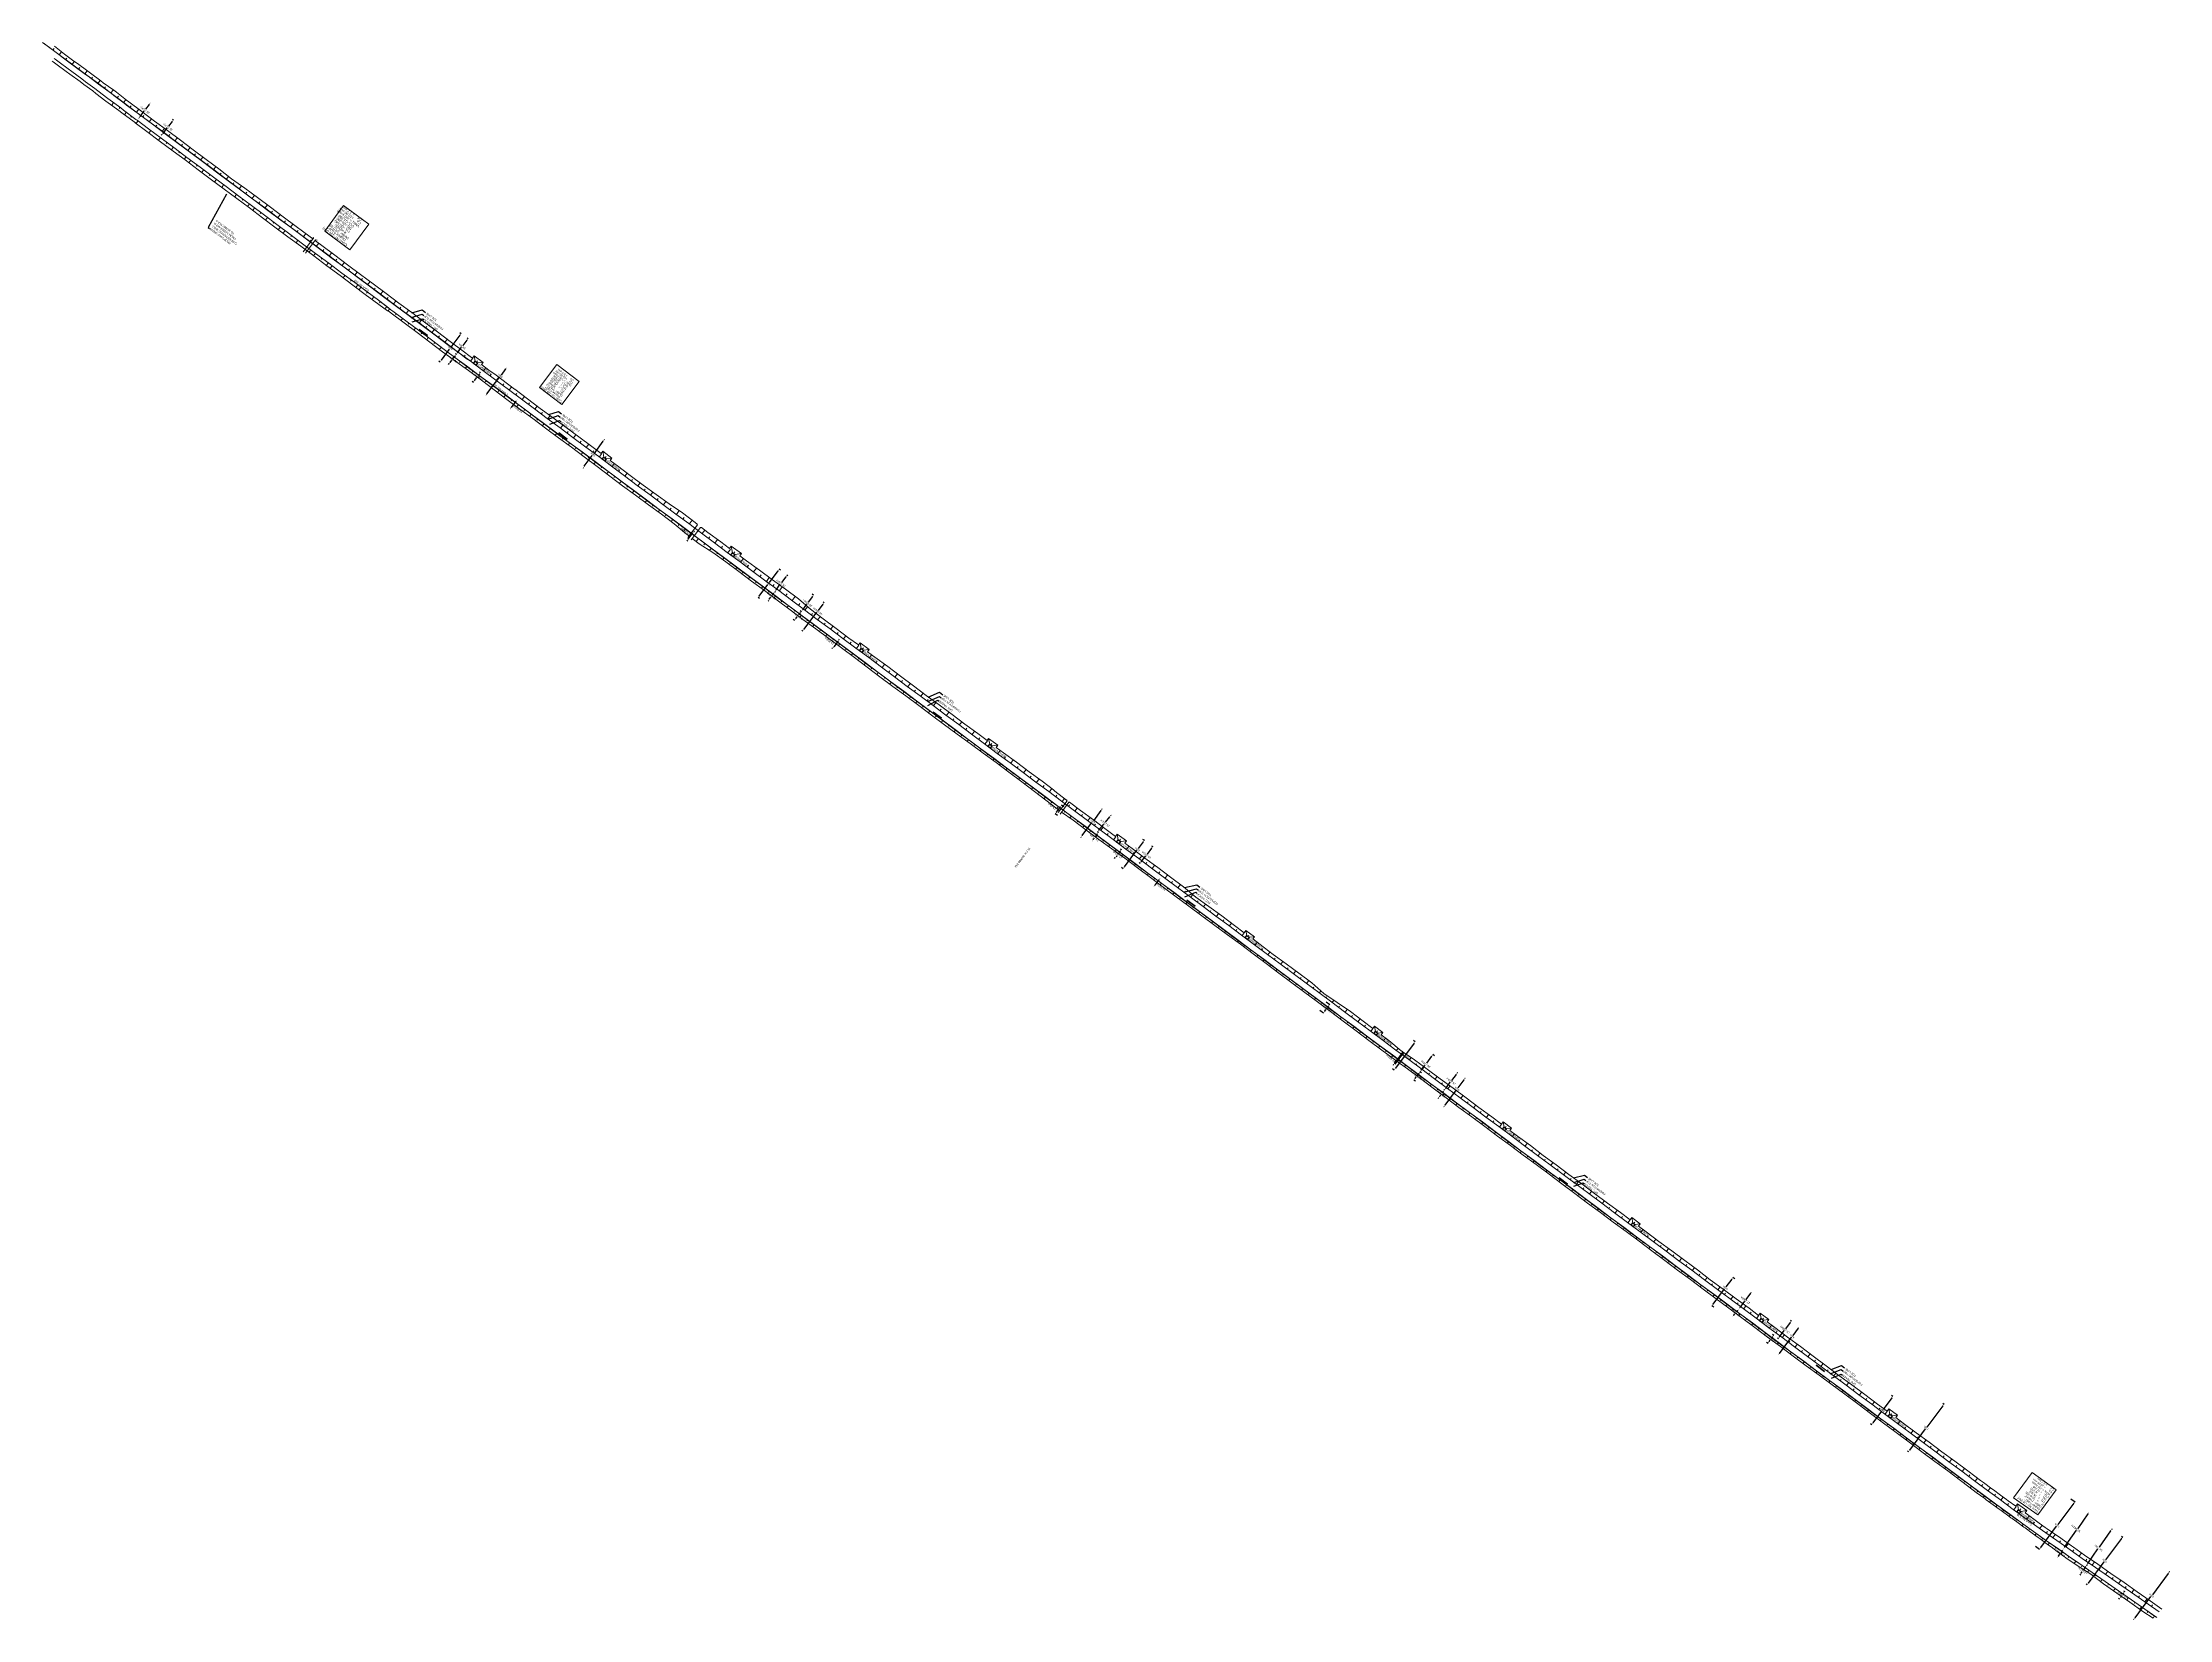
# Model space of a CAD drawing. Header units: metres. Extents: x 635850 to 638503, y 3384507 to 3386475.
import ezdxf
from ezdxf.enums import TextEntityAlignment as Align

# ---------------------------------------------------------------- set-up
doc = ezdxf.new("R2010")
doc.units = ezdxf.units.M
doc.header["$MEASUREMENT"] = 0
doc.layers.get('Defpoints').update_dxf_attribs({"lineweight": 0})
for name, color, linetype, lineweight in [('Curve Table', 7, 'Continuous', 0), ('Proposed Curve_Details', 10, 'Continuous', 0), ('PROPOSED DFCC TOE LINE', 239, 'Continuous', 0), ('PROPOSED DFCC TOE SLOPES', 239, 'Continuous', 0), ('PROPOSED DFCC TRACK', 1, 'Continuous', 0), ('PROPOSED DRAIN CUM RETAINING WALL', 144, 'Continuous', 30), ('PROPOSED FORMATION LINE - PLAN', 187, 'Continuous', 0), ('PROPOSED GRADES IN PLAN', 10, 'Continuous', 0)]:
    doc.layers.add(name, color=color, linetype=linetype, lineweight=lineweight)
for name, color, linetype in [('Dimension', 10, 'Continuous'), ('PROPOSED ROAD', 10, 'Continuous'), ('Trolley Refuse', 10, 'Continuous')]:
    doc.layers.add(name, color=color, linetype=linetype)
doc.styles.get("Standard").update_dxf_attribs({"font": 'arial.ttf'})
doc.styles.add('Style-Arial', font='arial.ttf')
doc.dimstyles.new('ISO-25', dxfattribs={"dimtxt": 2.5, "dimasz": 2.5, "dimexe": 1.25, "dimexo": 0.625, "dimtad": 1, "dimtxsty": 'Standard', "dimcen": 2.5, "dimadec": 0, "dimazin": 0, "dimtfac": 1, "dimtmove": 0, "dimatfit": 3, "dimfxl": 1, "dimarcsym": 0})
doc.dimstyles.get("Standard").update_dxf_attribs({"dimtxt": 2.5, "dimasz": 2.5, "dimexe": 0.18, "dimexo": 0.0625, "dimgap": 0.09, "dimtad": 0, "dimtih": 1, "dimtoh": 1, "dimdec": 3, "dimzin": 0, "dimdsep": 46, "dimtxsty": 'Standard', "dimcen": 0.09, "dimazin": 0, "dimtfac": 1, "dimtdec": 3, "dimtofl": 0, "dimtmove": 0, "dimatfit": 3, "dimfxl": 1, "dimtolj": 1, "dimtzin": 0, "dimarcsym": 0})

# ---------------------------------------------------------------- blocks, each defined once
blk = doc.blocks.new('*D154')
at = {"layer": 'Defpoints', "color": 0, "transparency": 16777216}
for p in [(637235.7, 3385421.6), (637235.7, 3385421.6), (637243.5, 3385432.2)]:
    blk.add_point(p, dxfattribs=at)
at = {"layer": 'Dimension', "color": 0, "lineweight": -2, "transparency": 16777216}
for p, q in [((637235.8, 3385421.6), (637235.8, 3385421.6)), ((637242.1, 3385430.2), (637237.2, 3385423.6)), ((637243.6, 3385432.2), (637243.6, 3385432.2))]:
    blk.add_line(p, q, dxfattribs=at)
at = {"layer": 'Dimension', "color": 0, "transparency": 16777216}
for points in [[(637236.8, 3385423.9), (637237.5, 3385423.4), (637235.7, 3385421.6)], [(637241.7, 3385430.5), (637242.4, 3385430), (637243.5, 3385432.2)]]:
    blk.add_solid(points, dxfattribs=at)
at = {"layer": 'Dimension', "color": 0, "lineweight": 0, "transparency": 16777216, "insert": (637244.7, 3385421.5), "char_height": 2.5, "attachment_point": 5, "rotation": 143, "style": 'Style-Arial'}
blk.add_mtext('\\A1;13.197m', dxfattribs=at)
blk = doc.blocks.new('TerminatorOpen_0.5')
at = {"color": 0, "linetype": 'ByBlock', "lineweight": -2}
for q in [(-1, 0.25), (-1, 0), (-1, -0.25)]:
    blk.add_line((0, 0), q, dxfattribs=at)
blk = doc.blocks.new('*D155')
at = {"layer": 'Defpoints', "color": 0, "transparency": 16777216}
for p in [(636834.2, 3385719.7), (636835.1, 3385719), (636842.5, 3385730.9)]:
    blk.add_point(p, dxfattribs=at)
at = {"layer": 'Dimension', "color": 0, "lineweight": -2, "transparency": 16777216}
for p, q in [((636834.3, 3385719.6), (636835.2, 3385718.9)), ((636841.9, 3385728.2), (636836.6, 3385721)), ((636842.6, 3385730.8), (636843.5, 3385730.1))]:
    blk.add_line(p, q, dxfattribs=at)
at = {"layer": 'Dimension', "color": 0, "transparency": 16777216}
for points in [[(636836.3, 3385721.2), (636836.9, 3385720.7), (636835.1, 3385719)], [(636841.6, 3385728.4), (636842.3, 3385727.9), (636843.4, 3385730.2)]]:
    blk.add_solid(points, dxfattribs=at)
at = {"layer": 'Dimension', "color": 0, "lineweight": 0, "transparency": 16777216, "insert": (636831, 3385728.5), "char_height": 2.5, "attachment_point": 5, "rotation": 143, "style": 'Style-Arial'}
blk.add_mtext('\\A1;13.938m', dxfattribs=at)
blk = doc.blocks.new('*D156')
at = {"layer": 'Defpoints', "color": 0, "transparency": 16777216}
for p in [(636441.5, 3386029.5), (636432.7, 3386017.6), (636432.7, 3386017.6)]:
    blk.add_point(p, dxfattribs=at)
at = {"layer": 'Dimension', "color": 0, "lineweight": -2, "transparency": 16777216}
for p, q in [((636440, 3386027.5), (636434.1, 3386019.6)), ((636441.6, 3386029.4), (636441.6, 3386029.4)), ((636432.8, 3386017.5), (636432.8, 3386017.5))]:
    blk.add_line(p, q, dxfattribs=at)
at = {"layer": 'Dimension', "color": 0, "transparency": 16777216}
for points in [[(636439.7, 3386027.7), (636440.3, 3386027.2), (636441.5, 3386029.5)], [(636433.8, 3386019.8), (636434.5, 3386019.3), (636432.7, 3386017.6)]]:
    blk.add_solid(points, dxfattribs=at)
at = {"layer": 'Dimension', "color": 0, "lineweight": 0, "transparency": 16777216, "insert": (636442.4, 3386017.5), "char_height": 2.5, "attachment_point": 5, "rotation": 143, "style": 'Style-Arial'}
blk.add_mtext('\\A1;14.801m', dxfattribs=at)
blk = doc.blocks.new('*D157')
at = {"layer": 'Defpoints', "color": 0, "transparency": 16777216}
for p in [(637542.4, 3385209.7), (637542.9, 3385209.3), (637535.2, 3385198.9)]:
    blk.add_point(p, dxfattribs=at)
at = {"layer": 'Dimension', "color": 0, "lineweight": -2, "transparency": 16777216}
for p, q in [((637536.2, 3385201.3), (637540.9, 3385207.7)), ((637542.8, 3385209.4), (637542.3, 3385209.8)), ((637535.1, 3385199), (637534.6, 3385199.4))]:
    blk.add_line(p, q, dxfattribs=at)
at = {"layer": 'Dimension', "color": 0, "transparency": 16777216}
for points in [[(637540.6, 3385207.9), (637541.3, 3385207.4), (637542.4, 3385209.7)], [(637535.9, 3385201.5), (637536.5, 3385201), (637534.7, 3385199.3)]]:
    blk.add_solid(points, dxfattribs=at)
at = {"layer": 'Dimension', "color": 0, "lineweight": 0, "transparency": 16777216, "insert": (637531.7, 3385207.3), "char_height": 2.5, "attachment_point": 5, "rotation": 143, "style": 'Style-Arial'}
blk.add_mtext('\\A1;12.941m', dxfattribs=at)
blk = doc.blocks.new('*D152')
at = {"layer": 'Defpoints', "color": 0, "transparency": 16777216}
for p in [(637120.9, 3385523.5), (637123.8, 3385521.4), (637115.8, 3385510.6)]:
    blk.add_point(p, dxfattribs=at)
at = {"layer": 'Dimension', "color": 0, "lineweight": -2, "transparency": 16777216}
for p, q in [((637114.4, 3385514.7), (637119.4, 3385521.5)), ((637123.7, 3385521.5), (637120.8, 3385523.6)), ((637115.7, 3385510.7), (637112.8, 3385512.8))]:
    blk.add_line(p, q, dxfattribs=at)
at = {"layer": 'Dimension', "color": 0, "transparency": 16777216}
for points in [[(637119.1, 3385521.8), (637119.8, 3385521.3), (637120.9, 3385523.5)], [(637114.1, 3385515), (637114.7, 3385514.5), (637112.9, 3385512.7)]]:
    blk.add_solid(points, dxfattribs=at)
at = {"layer": 'Dimension', "color": 0, "lineweight": 0, "transparency": 16777216, "insert": (637108.8, 3385521.8), "char_height": 2.5, "attachment_point": 5, "rotation": 143, "style": 'Style-Arial'}
blk.add_mtext('\\A1;13.45m', dxfattribs=at)
blk = doc.blocks.new('*D153')
at = {"layer": 'Defpoints', "color": 0, "transparency": 16777216}
for p in [(636654.5, 3385852.9), (636662.2, 3385865.1), (636663.1, 3385864.5)]:
    blk.add_point(p, dxfattribs=at)
at = {"layer": 'Dimension', "color": 0, "lineweight": -2, "transparency": 16777216}
for p, q in [((636654.4, 3385853), (636653.5, 3385853.6)), ((636655.1, 3385855.5), (636660.7, 3385863.1)), ((636663, 3385864.5), (636662.1, 3385865.2))]:
    blk.add_line(p, q, dxfattribs=at)
at = {"layer": 'Dimension', "color": 0, "transparency": 16777216}
for points in [[(636654.8, 3385855.8), (636655.5, 3385855.3), (636653.6, 3385853.5)], [(636660.4, 3385863.3), (636661.1, 3385862.8), (636662.2, 3385865.1)]]:
    blk.add_solid(points, dxfattribs=at)
at = {"layer": 'Dimension', "color": 0, "lineweight": 0, "transparency": 16777216, "insert": (636651.4, 3385865.1), "char_height": 2.5, "attachment_point": 5, "rotation": 143, "style": 'Style-Arial'}
blk.add_mtext('\\A1;14.409m', dxfattribs=at)
blk = doc.blocks.new('*D158')
at = {"layer": 'Defpoints', "color": 0, "transparency": 16777216}
for p in [(638370.5, 3384595.3), (638370.5, 3384595.3), (638362.9, 3384584.3)]:
    blk.add_point(p, dxfattribs=at)
at = {"layer": 'Dimension', "color": 0, "lineweight": -2, "transparency": 16777216}
for p, q in [((638369.1, 3384593.3), (638367.5, 3384591)), ((638364.3, 3384586.4), (638365.9, 3384588.7))]:
    blk.add_line(p, q, dxfattribs=at)
at = {"layer": 'Dimension', "color": 0, "transparency": 16777216}
for points in [[(638368.8, 3384593.5), (638369.5, 3384593.1), (638370.5, 3384595.3)], [(638363.9, 3384586.6), (638364.6, 3384586.1), (638362.9, 3384584.3)]]:
    blk.add_solid(points, dxfattribs=at)
at = {"layer": 'Dimension', "color": 0, "lineweight": 0, "transparency": 16777216, "insert": (638366.7, 3384589.8), "char_height": 2.5, "attachment_point": 5, "rotation": 143, "style": 'Style-Arial'}
blk.add_mtext('\\A1;13.449m', dxfattribs=at)
blk = doc.blocks.new('*D159')
at = {"layer": 'Defpoints', "color": 0, "transparency": 16777216}
for p in [(638379.8, 3384658.1), (638335.6, 3384598.7), (638340.7, 3384594.9)]:
    blk.add_point(p, dxfattribs=at)
at = {"layer": 'Dimension', "color": 0, "lineweight": -2, "transparency": 16777216}
for p, q in [((638383.4, 3384652.3), (638363.6, 3384625.7)), ((638379.9, 3384658), (638385, 3384654.2)), ((638342.2, 3384596.9), (638362, 3384623.5)), ((638335.7, 3384598.6), (638340.8, 3384594.9))]:
    blk.add_line(p, q, dxfattribs=at)
at = {"layer": 'Dimension', "color": 0, "transparency": 16777216}
for points in [[(638383, 3384652.6), (638383.7, 3384652.1), (638384.9, 3384654.3)], [(638341.9, 3384597.2), (638342.5, 3384596.7), (638340.7, 3384594.9)]]:
    blk.add_solid(points, dxfattribs=at)
at = {"layer": 'Dimension', "color": 0, "lineweight": 0, "transparency": 16777216, "insert": (638362.8, 3384624.6), "char_height": 2.5, "attachment_point": 5, "rotation": 143, "style": 'Style-Arial'}
blk.add_mtext('\\A1;74m', dxfattribs=at)
blk = doc.blocks.new('*D160')
at = {"layer": 'Defpoints', "color": 0, "transparency": 16777216}
for p in [(638007.5, 3384863.4), (638009.3, 3384862.1), (638000.1, 3384853.5)]:
    blk.add_point(p, dxfattribs=at)
at = {"layer": 'Dimension', "color": 0, "lineweight": -2, "transparency": 16777216}
for p, q in [((638007.8, 3384860), (638006.5, 3384858.2)), ((638007.6, 3384863.3), (638009.4, 3384862)), ((638000.2, 3384853.4), (638002, 3384852.1)), ((638003.4, 3384854.2), (638004.8, 3384856))]:
    blk.add_line(p, q, dxfattribs=at)
at = {"layer": 'Dimension', "color": 0, "transparency": 16777216}
for points in [[(638007.5, 3384860.3), (638008.1, 3384859.8), (638009.3, 3384862.1)], [(638003.1, 3384854.4), (638003.8, 3384853.9), (638001.9, 3384852.2)]]:
    blk.add_solid(points, dxfattribs=at)
at = {"layer": 'Dimension', "color": 0, "lineweight": 0, "transparency": 16777216, "insert": (638005.6, 3384857.1), "char_height": 2.5, "attachment_point": 5, "rotation": 143, "style": 'Style-Arial'}
blk.add_mtext('\\A1;12.303m', dxfattribs=at)
blk = doc.blocks.new('*D161')
at = {"layer": 'Defpoints', "color": 0, "transparency": 16777216}
for p in [(638040.9, 3384872.6), (638014.7, 3384837.3), (638014.7, 3384837.3)]:
    blk.add_point(p, dxfattribs=at)
at = {"layer": 'Dimension', "color": 0, "lineweight": -2, "transparency": 16777216}
for p, q in [((638016.2, 3384839.3), (638031.1, 3384859.4)), ((638039.4, 3384870.6), (638032.8, 3384861.6))]:
    blk.add_line(p, q, dxfattribs=at)
at = {"layer": 'Dimension', "color": 0, "transparency": 16777216}
for points in [[(638039.1, 3384870.8), (638039.8, 3384870.3), (638040.9, 3384872.6)], [(638015.9, 3384839.5), (638016.5, 3384839), (638014.7, 3384837.3)]]:
    blk.add_solid(points, dxfattribs=at)
at = {"layer": 'Dimension', "color": 0, "lineweight": 0, "transparency": 16777216, "insert": (638032, 3384860.5), "char_height": 2.5, "attachment_point": 5, "rotation": 143, "style": 'Style-Arial'}
blk.add_mtext('\\A1;44m', dxfattribs=at)
blk = doc.blocks.new('*D162')
at = {"layer": 'Defpoints', "color": 0, "transparency": 16777216}
for p in [(637957.6, 3384885.1), (637965.6, 3384894.6), (637965.6, 3384894.6)]:
    blk.add_point(p, dxfattribs=at)
at = {"layer": 'Dimension', "color": 0, "lineweight": -2, "transparency": 16777216}
for p, q in [((637959.2, 3384887), (637960.7, 3384888.7)), ((637964, 3384892.7), (637962.5, 3384890.9))]:
    blk.add_line(p, q, dxfattribs=at)
at = {"layer": 'Dimension', "color": 0, "transparency": 16777216}
for points in [[(637958.9, 3384887.2), (637959.6, 3384886.7), (637957.6, 3384885.1)], [(637963.7, 3384892.9), (637964.3, 3384892.4), (637965.6, 3384894.6)]]:
    blk.add_solid(points, dxfattribs=at)
at = {"layer": 'Dimension', "color": 0, "lineweight": 0, "transparency": 16777216, "insert": (637961.6, 3384889.8), "char_height": 2.5, "attachment_point": 5, "rotation": 143, "style": 'Style-Arial'}
blk.add_mtext('\\A1;12.416m', dxfattribs=at)
blk = doc.blocks.new('*D163')
at = {"layer": 'Defpoints', "color": 0, "transparency": 16777216}
for p in [(637960.9, 3384932.1), (637932, 3384898.7), (637934.6, 3384896.8)]:
    blk.add_point(p, dxfattribs=at)
at = {"layer": 'Dimension', "color": 0, "lineweight": -2, "transparency": 16777216}
for p, q in [((637933.5, 3384900.7), (637947.9, 3384920)), ((637956.8, 3384932), (637949.5, 3384922.3)), ((637960.8, 3384932.2), (637958.2, 3384934.1)), ((637934.5, 3384896.9), (637931.9, 3384898.8))]:
    blk.add_line(p, q, dxfattribs=at)
at = {"layer": 'Dimension', "color": 0, "transparency": 16777216}
for points in [[(637956.4, 3384932.3), (637957.1, 3384931.8), (637958.3, 3384934)], [(637933.2, 3384901), (637933.8, 3384900.5), (637932, 3384898.7)]]:
    blk.add_solid(points, dxfattribs=at)
at = {"layer": 'Dimension', "color": 0, "lineweight": 0, "transparency": 16777216, "insert": (637948.7, 3384921.1), "char_height": 2.5, "attachment_point": 5, "rotation": 143, "style": 'Style-Arial'}
blk.add_mtext('\\A1;44m', dxfattribs=at)
blk = doc.blocks.new('*D164')
at = {"layer": 'Defpoints', "color": 0, "transparency": 16777216}
for p in [(637589.9, 3385158.3), (637597.6, 3385168.6), (637598.4, 3385168)]:
    blk.add_point(p, dxfattribs=at)
at = {"layer": 'Dimension', "color": 0, "lineweight": -2, "transparency": 16777216}
for p, q in [((637590, 3385158.2), (637590.8, 3385157.6)), ((637592.2, 3385159.7), (637593.7, 3385161.7)), ((637596.9, 3385166), (637595.4, 3385164)), ((637597.7, 3385168.5), (637598.5, 3385167.9))]:
    blk.add_line(p, q, dxfattribs=at)
at = {"layer": 'Dimension', "color": 0, "transparency": 16777216}
for points in [[(637591.9, 3385159.9), (637592.5, 3385159.4), (637590.7, 3385157.7)], [(637596.6, 3385166.3), (637597.2, 3385165.8), (637598.4, 3385168)]]:
    blk.add_solid(points, dxfattribs=at)
at = {"layer": 'Dimension', "color": 0, "lineweight": 0, "transparency": 16777216, "insert": (637594.5, 3385162.8), "char_height": 2.5, "attachment_point": 5, "rotation": 143, "style": 'Style-Arial'}
blk.add_mtext('\\A1;12.89m', dxfattribs=at)
blk = doc.blocks.new('*D165')
at = {"layer": 'Defpoints', "color": 0, "transparency": 16777216}
for p in [(637623.9, 3385182.5), (637624.3, 3385182.2), (637598, 3385146.9)]:
    blk.add_point(p, dxfattribs=at)
at = {"layer": 'Dimension', "color": 0, "lineweight": -2, "transparency": 16777216}
for p, q in [((637622.4, 3385180.5), (637615, 3385170.5)), ((637624.2, 3385182.3), (637623.8, 3385182.5)), ((637599.2, 3385149.2), (637613.3, 3385168.3)), ((637597.9, 3385147), (637597.6, 3385147.2))]:
    blk.add_line(p, q, dxfattribs=at)
at = {"layer": 'Dimension', "color": 0, "transparency": 16777216}
for points in [[(637622.1, 3385180.7), (637622.7, 3385180.2), (637623.9, 3385182.5)], [(637598.8, 3385149.4), (637599.5, 3385148.9), (637597.7, 3385147.1)]]:
    blk.add_solid(points, dxfattribs=at)
at = {"layer": 'Dimension', "color": 0, "lineweight": 0, "transparency": 16777216, "insert": (637614.2, 3385169.4), "char_height": 2.5, "attachment_point": 5, "rotation": 143, "style": 'Style-Arial'}
blk.add_mtext('\\A1;44m', dxfattribs=at)
blk = doc.blocks.new('*D166')
at = {"layer": 'Defpoints', "color": 0, "transparency": 16777216}
for p in [(637562.2, 3385178.9), (637567.9, 3385190.7), (637569.9, 3385189.2)]:
    blk.add_point(p, dxfattribs=at)
at = {"layer": 'Dimension', "color": 0, "lineweight": -2, "transparency": 16777216}
for p, q in [((637562.1, 3385178.9), (637560.1, 3385180.4)), ((637561.7, 3385182.3), (637563.2, 3385184.4)), ((637566.4, 3385188.7), (637564.9, 3385186.6)), ((637569.8, 3385189.3), (637567.8, 3385190.8))]:
    blk.add_line(p, q, dxfattribs=at)
at = {"layer": 'Dimension', "color": 0, "transparency": 16777216}
for points in [[(637561.4, 3385182.6), (637562, 3385182.1), (637560.2, 3385180.3)], [(637566.1, 3385188.9), (637566.8, 3385188.4), (637567.9, 3385190.7)]]:
    blk.add_solid(points, dxfattribs=at)
at = {"layer": 'Dimension', "color": 0, "lineweight": 0, "transparency": 16777216, "insert": (637564.1, 3385185.5), "char_height": 2.5, "attachment_point": 5, "rotation": 143, "style": 'Style-Arial'}
blk.add_mtext('\\A1;12.925m', dxfattribs=at)
blk = doc.blocks.new('*D167')
at = {"layer": 'Defpoints', "color": 0, "transparency": 16777216}
for p in [(637559.6, 3385230.2), (637533.4, 3385194.9), (637535.7, 3385193.2)]:
    blk.add_point(p, dxfattribs=at)
at = {"layer": 'Dimension', "color": 0, "lineweight": -2, "transparency": 16777216}
for p, q in [((637559.7, 3385230.1), (637562, 3385228.5)), ((637560.4, 3385226.5), (637537.2, 3385195.2)), ((637533.5, 3385194.8), (637535.8, 3385193.1))]:
    blk.add_line(p, q, dxfattribs=at)
at = {"layer": 'Dimension', "color": 0, "transparency": 16777216}
for points in [[(637560.1, 3385226.8), (637560.7, 3385226.3), (637561.9, 3385228.5)], [(637536.8, 3385195.4), (637537.5, 3385194.9), (637535.7, 3385193.2)]]:
    blk.add_solid(points, dxfattribs=at)
at = {"layer": 'Dimension', "color": 0, "lineweight": 0, "transparency": 16777216, "insert": (637552.3, 3385208.9), "char_height": 2.5, "attachment_point": 5, "rotation": 143, "style": 'Style-Arial'}
blk.add_mtext('\\A1;44m', dxfattribs=at)
blk = doc.blocks.new('*D168')
at = {"layer": 'Defpoints', "color": 0, "transparency": 16777216}
for p in [(637442.9, 3385267.6), (637450.7, 3385278), (637455.2, 3385274.7)]:
    blk.add_point(p, dxfattribs=at)
at = {"layer": 'Dimension', "color": 0, "lineweight": -2, "transparency": 16777216}
for p, q in [((637443, 3385267.5), (637447.6, 3385264.2)), ((637449, 3385266.2), (637450.5, 3385268.3)), ((637450.8, 3385277.9), (637455.3, 3385274.6)), ((637453.7, 3385272.7), (637452.2, 3385270.6))]:
    blk.add_line(p, q, dxfattribs=at)
at = {"layer": 'Dimension', "color": 0, "transparency": 16777216}
for points in [[(637448.6, 3385266.5), (637449.3, 3385266), (637447.5, 3385264.2)], [(637453.4, 3385272.9), (637454, 3385272.4), (637455.2, 3385274.7)]]:
    blk.add_solid(points, dxfattribs=at)
at = {"layer": 'Dimension', "color": 0, "lineweight": 0, "transparency": 16777216, "insert": (637451.3, 3385269.4), "char_height": 2.5, "attachment_point": 5, "rotation": 143, "style": 'Style-Arial'}
blk.add_mtext('\\A1;12.967m', dxfattribs=at)
blk = doc.blocks.new('*D169')
at = {"layer": 'Defpoints', "color": 0, "transparency": 16777216}
for p in [(637193.9, 3385469.2), (637195.4, 3385468.1), (637186.2, 3385458.4)]:
    blk.add_point(p, dxfattribs=at)
at = {"layer": 'Dimension', "color": 0, "lineweight": -2, "transparency": 16777216}
for p, q in [((637194, 3385469.1), (637195.5, 3385468)), ((637186.3, 3385458.3), (637187.8, 3385457.2)), ((637189.1, 3385459.3), (637189.8, 3385460.2)), ((637194, 3385466.1), (637191.4, 3385462.5))]:
    blk.add_line(p, q, dxfattribs=at)
at = {"layer": 'Dimension', "color": 0, "transparency": 16777216}
for points in [[(637193.6, 3385466.3), (637194.3, 3385465.8), (637195.4, 3385468.1)], [(637188.8, 3385459.6), (637189.5, 3385459.1), (637187.7, 3385457.3)]]:
    blk.add_solid(points, dxfattribs=at)
at = {"layer": 'Dimension', "color": 0, "lineweight": 0, "transparency": 16777216, "insert": (637190.4, 3385461.5), "char_height": 2.5, "attachment_point": 5, "rotation": 143, "style": 'Style-Arial'}
blk.add_mtext('\\A1;13.305m', dxfattribs=at)
blk = doc.blocks.new('*D170')
at = {"layer": 'Defpoints', "color": 0, "transparency": 16777216}
for p in [(637221.8, 3385481.3), (637224, 3385479.6), (637195.5, 3385446)]:
    blk.add_point(p, dxfattribs=at)
at = {"layer": 'Dimension', "color": 0, "lineweight": -2, "transparency": 16777216}
for p, q in [((637222.5, 3385477.6), (637216.2, 3385469.3)), ((637221.9, 3385481.2), (637224.1, 3385479.6)), ((637195.6, 3385445.9), (637197.8, 3385444.3)), ((637199.2, 3385446.3), (637214.6, 3385467.1))]:
    blk.add_line(p, q, dxfattribs=at)
at = {"layer": 'Dimension', "color": 0, "transparency": 16777216}
for points in [[(637222.1, 3385477.9), (637222.8, 3385477.4), (637224, 3385479.6)], [(637198.9, 3385446.6), (637199.5, 3385446.1), (637197.7, 3385444.3)]]:
    blk.add_solid(points, dxfattribs=at)
at = {"layer": 'Dimension', "color": 0, "lineweight": 0, "transparency": 16777216, "insert": (637215.4, 3385468.2), "char_height": 2.5, "attachment_point": 5, "rotation": 143, "style": 'Style-Arial'}
blk.add_mtext('\\A1;44m', dxfattribs=at)
blk = doc.blocks.new('*D171')
at = {"layer": 'Defpoints', "color": 0, "transparency": 16777216}
for p in [(637159.2, 3385478.4), (637166.5, 3385489.6), (637166.8, 3385489.4)]:
    blk.add_point(p, dxfattribs=at)
at = {"layer": 'Dimension', "color": 0, "lineweight": -2, "transparency": 16777216}
for p, q in [((637159.1, 3385478.4), (637158.8, 3385478.6)), ((637160.3, 3385480.6), (637161, 3385481.7)), ((637165.1, 3385487.5), (637162.6, 3385484)), ((637166.7, 3385489.5), (637166.4, 3385489.7))]:
    blk.add_line(p, q, dxfattribs=at)
at = {"layer": 'Dimension', "color": 0, "transparency": 16777216}
for points in [[(637160, 3385480.9), (637160.7, 3385480.4), (637158.9, 3385478.6)], [(637164.7, 3385487.8), (637165.4, 3385487.3), (637166.5, 3385489.6)]]:
    blk.add_solid(points, dxfattribs=at)
at = {"layer": 'Dimension', "color": 0, "lineweight": 0, "transparency": 16777216, "insert": (637161.5, 3385483), "char_height": 2.5, "attachment_point": 5, "rotation": 143, "style": 'Style-Arial'}
blk.add_mtext('\\A1;13.378m', dxfattribs=at)
blk = doc.blocks.new('*D172')
at = {"layer": 'Defpoints', "color": 0, "transparency": 16777216}
for p in [(637171.3, 3385518.8), (637171.6, 3385518.5), (637145.4, 3385483.2)]:
    blk.add_point(p, dxfattribs=at)
at = {"layer": 'Dimension', "color": 0, "lineweight": -2, "transparency": 16777216}
for p, q in [((637146.5, 3385485.4), (637158.7, 3385501.9)), ((637169.8, 3385516.8), (637160.4, 3385504.1)), ((637171.5, 3385518.6), (637171.2, 3385518.9)), ((637145.3, 3385483.3), (637144.9, 3385483.5))]:
    blk.add_line(p, q, dxfattribs=at)
at = {"layer": 'Dimension', "color": 0, "transparency": 16777216}
for points in [[(637169.4, 3385517), (637170.1, 3385516.5), (637171.3, 3385518.8)], [(637146.2, 3385485.7), (637146.9, 3385485.2), (637145, 3385483.4)]]:
    blk.add_solid(points, dxfattribs=at)
at = {"layer": 'Dimension', "color": 0, "lineweight": 0, "transparency": 16777216, "insert": (637159.6, 3385503), "char_height": 2.5, "attachment_point": 5, "rotation": 143, "style": 'Style-Arial'}
blk.add_mtext('\\A1;44m', dxfattribs=at)
blk = doc.blocks.new('*D173')
at = {"layer": 'Defpoints', "color": 0, "transparency": 16777216}
for p in [(636794.5, 3385766.6), (636796.2, 3385765.3), (636785.8, 3385755.5)]:
    blk.add_point(p, dxfattribs=at)
at = {"layer": 'Dimension', "color": 0, "lineweight": -2, "transparency": 16777216}
for p, q in [((636794.6, 3385763.3), (636792.7, 3385760.9)), ((636794.6, 3385766.5), (636796.3, 3385765.2)), ((636785.9, 3385755.4), (636787.6, 3385754.1)), ((636789.1, 3385756.2), (636791, 3385758.6))]:
    blk.add_line(p, q, dxfattribs=at)
at = {"layer": 'Dimension', "color": 0, "transparency": 16777216}
for points in [[(636794.3, 3385763.6), (636795, 3385763.1), (636796.2, 3385765.3)], [(636788.7, 3385756.4), (636789.4, 3385755.9), (636787.5, 3385754.2)]]:
    blk.add_solid(points, dxfattribs=at)
at = {"layer": 'Dimension', "color": 0, "lineweight": 0, "transparency": 16777216, "insert": (636791.9, 3385759.7), "char_height": 2.5, "attachment_point": 5, "rotation": 143, "style": 'Style-Arial'}
blk.add_mtext('\\A1;14.067m', dxfattribs=at)
blk = doc.blocks.new('*D174')
at = {"layer": 'Defpoints', "color": 0, "transparency": 16777216}
for p in [(636823.1, 3385777.2), (636824.6, 3385776.1), (636796.7, 3385742)]:
    blk.add_point(p, dxfattribs=at)
at = {"layer": 'Dimension', "color": 0, "lineweight": -2, "transparency": 16777216}
for p, q in [((636799.6, 3385742.9), (636815.6, 3385764.2)), ((636823.1, 3385774.1), (636817.3, 3385766.4)), ((636823.2, 3385777.1), (636824.7, 3385776)), ((636796.8, 3385742), (636798.2, 3385740.9))]:
    blk.add_line(p, q, dxfattribs=at)
at = {"layer": 'Dimension', "color": 0, "transparency": 16777216}
for points in [[(636822.7, 3385774.4), (636823.4, 3385773.9), (636824.6, 3385776.1)], [(636799.3, 3385743.2), (636800, 3385742.7), (636798.1, 3385740.9)]]:
    blk.add_solid(points, dxfattribs=at)
at = {"layer": 'Dimension', "color": 0, "lineweight": 0, "transparency": 16777216, "insert": (636816.5, 3385765.3), "char_height": 2.5, "attachment_point": 5, "rotation": 143, "style": 'Style-Arial'}
blk.add_mtext('\\A1;44.001m', dxfattribs=at)
blk = doc.blocks.new('*D175')
at = {"layer": 'Defpoints', "color": 0, "transparency": 16777216}
for p in [(636763.1, 3385790), (636764.2, 3385789.1), (636755.8, 3385777.8)]:
    blk.add_point(p, dxfattribs=at)
at = {"layer": 'Dimension', "color": 0, "lineweight": -2, "transparency": 16777216}
for p, q in [((636761.6, 3385788), (636759.7, 3385785.4)), ((636764.1, 3385789.2), (636763, 3385790)), ((636755.7, 3385777.9), (636754.6, 3385778.7)), ((636756.2, 3385780.6), (636758.1, 3385783.2))]:
    blk.add_line(p, q, dxfattribs=at)
at = {"layer": 'Dimension', "color": 0, "transparency": 16777216}
for points in [[(636761.3, 3385788.2), (636762, 3385787.7), (636763.1, 3385790)], [(636755.8, 3385780.9), (636756.5, 3385780.4), (636754.7, 3385778.6)]]:
    blk.add_solid(points, dxfattribs=at)
at = {"layer": 'Dimension', "color": 0, "lineweight": 0, "transparency": 16777216, "insert": (636758.9, 3385784.3), "char_height": 2.5, "attachment_point": 5, "rotation": 143, "style": 'Style-Arial'}
blk.add_mtext('\\A1;14.141m', dxfattribs=at)
blk = doc.blocks.new('*D176')
at = {"layer": 'Defpoints', "color": 0, "transparency": 16777216}
for p in [(636768.4, 3385817.8), (636770.3, 3385816.4), (636744.1, 3385781.1)]:
    blk.add_point(p, dxfattribs=at)
at = {"layer": 'Dimension', "color": 0, "lineweight": -2, "transparency": 16777216}
for p, q in [((636767, 3385815.8), (636756.2, 3385801.2)), ((636770.2, 3385816.5), (636768.3, 3385817.9)), ((636743.7, 3385784.4), (636754.5, 3385799)), ((636744, 3385781.2), (636742.1, 3385782.5))]:
    blk.add_line(p, q, dxfattribs=at)
at = {"layer": 'Dimension', "color": 0, "transparency": 16777216}
for points in [[(636766.6, 3385816), (636767.3, 3385815.5), (636768.4, 3385817.8)], [(636743.4, 3385784.7), (636744.1, 3385784.2), (636742.2, 3385782.4)]]:
    blk.add_solid(points, dxfattribs=at)
at = {"layer": 'Dimension', "color": 0, "lineweight": 0, "transparency": 16777216, "insert": (636755.3, 3385800.1), "char_height": 2.5, "attachment_point": 5, "rotation": 143, "style": 'Style-Arial'}
blk.add_mtext('\\A1;44m', dxfattribs=at)
blk = doc.blocks.new('*D177')
at = {"layer": 'Defpoints', "color": 0, "transparency": 16777216}
for p in [(636385.6, 3386052.5), (636394.6, 3386064.4), (636396, 3386063.4)]:
    blk.add_point(p, dxfattribs=at)
at = {"layer": 'Dimension', "color": 0, "lineweight": -2, "transparency": 16777216}
for p, q in [((636385.7, 3386052.4), (636387.2, 3386051.4)), ((636388.5, 3386053.4), (636391.3, 3386057.2)), ((636394.5, 3386061.4), (636393, 3386059.4)), ((636394.7, 3386064.4), (636396.1, 3386063.3))]:
    blk.add_line(p, q, dxfattribs=at)
at = {"layer": 'Dimension', "color": 0, "transparency": 16777216}
for points in [[(636388.2, 3386053.7), (636388.9, 3386053.2), (636387.1, 3386051.4)], [(636394.1, 3386061.6), (636394.8, 3386061.1), (636396, 3386063.4)]]:
    blk.add_solid(points, dxfattribs=at)
at = {"layer": 'Dimension', "color": 0, "lineweight": 0, "transparency": 16777216, "insert": (636393.5, 3386057.3), "char_height": 2.5, "attachment_point": 5, "rotation": 143, "style": 'Style-Arial'}
blk.add_mtext('\\A1;14.907m', dxfattribs=at)
blk = doc.blocks.new('*D178')
at = {"layer": 'Defpoints', "color": 0, "transparency": 16777216}
for p in [(636428.7, 3386069.9), (636402.5, 3386034.6), (636402.5, 3386034.6)]:
    blk.add_point(p, dxfattribs=at)
at = {"layer": 'Dimension', "color": 0, "lineweight": -2, "transparency": 16777216}
for p, q in [((636403.9, 3386036.6), (636419.9, 3386058)), ((636427.2, 3386067.9), (636421.5, 3386060.2))]:
    blk.add_line(p, q, dxfattribs=at)
at = {"layer": 'Dimension', "color": 0, "transparency": 16777216}
for points in [[(636426.9, 3386068.1), (636427.6, 3386067.6), (636428.7, 3386069.9)], [(636403.6, 3386036.8), (636404.3, 3386036.3), (636402.5, 3386034.6)]]:
    blk.add_solid(points, dxfattribs=at)
at = {"layer": 'Dimension', "color": 0, "lineweight": 0, "transparency": 16777216, "insert": (636420.7, 3386059.1), "char_height": 2.5, "attachment_point": 5, "rotation": 143, "style": 'Style-Arial'}
blk.add_mtext('\\A1;44m', dxfattribs=at)
blk = doc.blocks.new('*D179')
at = {"layer": 'Defpoints', "color": 0, "transparency": 16777216}
for p in [(636364.5, 3386086.9), (636365.7, 3386086.1), (636355.5, 3386074.9)]:
    blk.add_point(p, dxfattribs=at)
at = {"layer": 'Dimension', "color": 0, "lineweight": -2, "transparency": 16777216}
for p, q in [((636358.1, 3386076), (636360.3, 3386078.9)), ((636364.2, 3386084), (636362, 3386081.1)), ((636364.6, 3386086.9), (636365.8, 3386086)), ((636355.6, 3386074.8), (636356.7, 3386073.9))]:
    blk.add_line(p, q, dxfattribs=at)
at = {"layer": 'Dimension', "color": 0, "transparency": 16777216}
for points in [[(636363.8, 3386084.3), (636364.5, 3386083.8), (636365.7, 3386086.1)], [(636357.8, 3386076.2), (636358.5, 3386075.7), (636356.6, 3386074)]]:
    blk.add_solid(points, dxfattribs=at)
at = {"layer": 'Dimension', "color": 0, "lineweight": 0, "transparency": 16777216, "insert": (636361.1, 3386080), "char_height": 2.5, "attachment_point": 5, "rotation": 143, "style": 'Style-Arial'}
blk.add_mtext('\\A1;15.054m', dxfattribs=at)
blk = doc.blocks.new('*D180')
at = {"layer": 'Defpoints', "color": 0, "transparency": 16777216}
for p in [(636370.2, 3386113.3), (636371.8, 3386112.1), (636344, 3386078)]:
    blk.add_point(p, dxfattribs=at)
at = {"layer": 'Dimension', "color": 0, "lineweight": -2, "transparency": 16777216}
for p, q in [((636370.3, 3386110.1), (636359, 3386094.9)), ((636370.3, 3386113.3), (636371.9, 3386112.1)), ((636344.1, 3386077.9), (636345.7, 3386076.7)), ((636347.1, 3386078.8), (636357.4, 3386092.7))]:
    blk.add_line(p, q, dxfattribs=at)
at = {"layer": 'Dimension', "color": 0, "transparency": 16777216}
for points in [[(636370, 3386110.4), (636370.6, 3386109.9), (636371.8, 3386112.1)], [(636346.8, 3386079), (636347.4, 3386078.5), (636345.6, 3386076.7)]]:
    blk.add_solid(points, dxfattribs=at)
at = {"layer": 'Dimension', "color": 0, "lineweight": 0, "transparency": 16777216, "insert": (636358.2, 3386093.8), "char_height": 2.5, "attachment_point": 5, "rotation": 143, "style": 'Style-Arial'}
blk.add_mtext('\\A1;44m', dxfattribs=at)
blk = doc.blocks.new('*D181')
at = {"layer": 'Defpoints', "color": 0, "transparency": 16777216}
for p in [(638399.5, 3384575.2), (638400.5, 3384574.5), (638392.1, 3384562.5)]:
    blk.add_point(p, dxfattribs=at)
at = {"layer": 'Dimension', "color": 0, "lineweight": -2, "transparency": 16777216}
for p, q in [((638392.6, 3384565.2), (638393.8, 3384566.9)), ((638398.1, 3384573.1), (638395.4, 3384569.2)), ((638400.4, 3384574.6), (638399.4, 3384575.2)), ((638392, 3384562.6), (638391.1, 3384563.3))]:
    blk.add_line(p, q, dxfattribs=at)
at = {"layer": 'Dimension', "color": 0, "transparency": 16777216}
for points in [[(638392.3, 3384565.5), (638393, 3384565), (638391.2, 3384563.2)], [(638397.8, 3384573.3), (638398.5, 3384572.9), (638399.5, 3384575.2)]]:
    blk.add_solid(points, dxfattribs=at)
at = {"layer": 'Dimension', "color": 0, "lineweight": 0, "transparency": 16777216, "insert": (638394.6, 3384568), "char_height": 2.5, "attachment_point": 5, "rotation": 143, "style": 'Style-Arial'}
blk.add_mtext('\\A1;14.567m', dxfattribs=at)
blk = doc.blocks.new('*D182')
at = {"layer": 'Defpoints', "color": 0, "transparency": 16777216}
for p in [(638445.4, 3384543.2), (638446.8, 3384542.2), (638439, 3384534)]:
    blk.add_point(p, dxfattribs=at)
at = {"layer": 'Dimension', "color": 0, "lineweight": -2, "transparency": 16777216}
for p, q in [((638445.4, 3384540.2), (638444.4, 3384538.8)), ((638445.5, 3384543.1), (638446.9, 3384542.2)), ((638439.1, 3384533.9), (638440.5, 3384533)), ((638441.9, 3384535.1), (638442.8, 3384536.5))]:
    blk.add_line(p, q, dxfattribs=at)
at = {"layer": 'Dimension', "color": 0, "transparency": 16777216}
for points in [[(638445.1, 3384540.4), (638445.7, 3384539.9), (638446.8, 3384542.2)], [(638441.5, 3384535.3), (638442.2, 3384534.8), (638440.4, 3384533)]]:
    blk.add_solid(points, dxfattribs=at)
at = {"layer": 'Dimension', "color": 0, "lineweight": 0, "transparency": 16777216, "insert": (638443.6, 3384537.6), "char_height": 2.5, "attachment_point": 5, "rotation": 143, "style": 'Style-Arial'}
blk.add_mtext('\\A1;11.202m', dxfattribs=at)
blk = doc.blocks.new('*D183')
at = {"layer": 'Defpoints', "color": 0, "transparency": 16777216}
for p in [(638501.9, 3384567.2), (638457.7, 3384507.9), (638458.4, 3384507.3)]:
    blk.add_point(p, dxfattribs=at)
at = {"layer": 'Dimension', "color": 0, "lineweight": -2, "transparency": 16777216}
for p, q in [((638502, 3384567.1), (638502.8, 3384566.6)), ((638501.2, 3384564.6), (638481.4, 3384538.1)), ((638459.9, 3384509.3), (638479.7, 3384535.9)), ((638457.8, 3384507.8), (638458.5, 3384507.2))]:
    blk.add_line(p, q, dxfattribs=at)
at = {"layer": 'Dimension', "color": 0, "transparency": 16777216}
for points in [[(638500.8, 3384564.9), (638501.5, 3384564.4), (638502.7, 3384566.6)], [(638459.6, 3384509.6), (638460.3, 3384509.1), (638458.4, 3384507.3)]]:
    blk.add_solid(points, dxfattribs=at)
at = {"layer": 'Dimension', "color": 0, "lineweight": 0, "transparency": 16777216, "insert": (638480.5, 3384537), "char_height": 2.5, "attachment_point": 5, "rotation": 143, "style": 'Style-Arial'}
blk.add_mtext('\\A1;74m', dxfattribs=at)
blk = doc.blocks.new('*D184')
at = {"layer": 'Defpoints', "color": 0, "transparency": 16777216}
for p in [(638442.7, 3384611.2), (638444.3, 3384610.1), (638398.6, 3384551.8)]:
    blk.add_point(p, dxfattribs=at)
at = {"layer": 'Dimension', "color": 0, "lineweight": -2, "transparency": 16777216}
for p, q in [((638442.8, 3384608.1), (638423, 3384581.5)), ((638442.8, 3384611.2), (638444.4, 3384610)), ((638401.6, 3384552.7), (638421.4, 3384579.3)), ((638398.7, 3384551.8), (638400.2, 3384550.6))]:
    blk.add_line(p, q, dxfattribs=at)
at = {"layer": 'Dimension', "color": 0, "transparency": 16777216}
for points in [[(638442.4, 3384608.3), (638443.1, 3384607.8), (638444.3, 3384610.1)], [(638401.3, 3384552.9), (638402, 3384552.4), (638400.1, 3384550.7)]]:
    blk.add_solid(points, dxfattribs=at)
at = {"layer": 'Dimension', "color": 0, "lineweight": 0, "transparency": 16777216, "insert": (638422.2, 3384580.4), "char_height": 2.5, "attachment_point": 5, "rotation": 143, "style": 'Style-Arial'}
blk.add_mtext('\\A1;74m', dxfattribs=at)
blk = doc.blocks.new('*D185')
at = {"layer": 'Defpoints', "color": 0, "transparency": 16777216}
for p in [(638430.8, 3384620.1), (638431.7, 3384619.4), (638400.5, 3384574.5)]:
    blk.add_point(p, dxfattribs=at)
at = {"layer": 'Dimension', "color": 0, "lineweight": -2, "transparency": 16777216}
for p, q in [((638431.6, 3384619.5), (638430.7, 3384620.1)), ((638401, 3384577.2), (638413.5, 3384595.3)), ((638429.4, 3384618), (638415.1, 3384597.6)), ((638400.4, 3384574.6), (638399.4, 3384575.2))]:
    blk.add_line(p, q, dxfattribs=at)
at = {"layer": 'Dimension', "color": 0, "transparency": 16777216}
for points in [[(638429, 3384618.2), (638429.7, 3384617.8), (638430.8, 3384620.1)], [(638400.6, 3384577.4), (638401.3, 3384577), (638399.5, 3384575.2)]]:
    blk.add_solid(points, dxfattribs=at)
at = {"layer": 'Dimension', "color": 0, "lineweight": 0, "transparency": 16777216, "insert": (638414.3, 3384596.4), "char_height": 2.5, "attachment_point": 5, "rotation": 143, "style": 'Style-Arial'}
blk.add_mtext('\\A1;54.71m', dxfattribs=at)
blk = doc.blocks.new('*D186')
at = {"layer": 'Defpoints', "color": 0, "transparency": 16777216}
for p in [(638402.5, 3384641.2), (638402.5, 3384641.2), (638370.5, 3384595.3)]:
    blk.add_point(p, dxfattribs=at)
at = {"layer": 'Dimension', "color": 0, "lineweight": -2, "transparency": 16777216}
for p, q in [((638401.1, 3384639.1), (638388.3, 3384620.8)), ((638372, 3384597.4), (638386.7, 3384618.5))]:
    blk.add_line(p, q, dxfattribs=at)
at = {"layer": 'Dimension', "color": 0, "transparency": 16777216}
for points in [[(638400.7, 3384639.4), (638401.4, 3384638.9), (638402.5, 3384641.2)], [(638371.6, 3384597.6), (638372.3, 3384597.2), (638370.5, 3384595.3)]]:
    blk.add_solid(points, dxfattribs=at)
at = {"layer": 'Dimension', "color": 0, "lineweight": 0, "transparency": 16777216, "insert": (638385.9, 3384620.8), "char_height": 2.5, "attachment_point": 5, "rotation": 143, "style": 'Style-Arial'}
blk.add_mtext('\\A1;55.881m', dxfattribs=at)
blk = doc.blocks.new('*D187')
at = {"layer": 'Defpoints', "color": 0, "transparency": 16777216}
for p in [(638220, 3384777.2), (638175.8, 3384717.8), (638177.3, 3384716.7)]:
    blk.add_point(p, dxfattribs=at)
at = {"layer": 'Dimension', "color": 0, "lineweight": -2, "transparency": 16777216}
for p, q in [((638220, 3384774), (638200.2, 3384747.4)), ((638220.1, 3384777.1), (638221.6, 3384775.9)), ((638178.8, 3384718.7), (638198.6, 3384745.2)), ((638175.9, 3384717.7), (638177.4, 3384716.6))]:
    blk.add_line(p, q, dxfattribs=at)
at = {"layer": 'Dimension', "color": 0, "transparency": 16777216}
for points in [[(638219.7, 3384774.3), (638220.4, 3384773.8), (638221.5, 3384776)], [(638178.5, 3384718.9), (638179.1, 3384718.4), (638177.3, 3384716.7)]]:
    blk.add_solid(points, dxfattribs=at)
at = {"layer": 'Dimension', "color": 0, "lineweight": 0, "transparency": 16777216, "insert": (638199.4, 3384746.3), "char_height": 2.5, "attachment_point": 5, "rotation": 143, "style": 'Style-Arial'}
blk.add_mtext('\\A1;74m', dxfattribs=at)
blk = doc.blocks.new('*D188')
at = {"layer": 'Defpoints', "color": 0, "transparency": 16777216}
for p in [(638156, 3384787.4), (638129.7, 3384752), (638131.6, 3384750.6)]:
    blk.add_point(p, dxfattribs=at)
at = {"layer": 'Dimension', "color": 0, "lineweight": -2, "transparency": 16777216}
for p, q in [((638156.4, 3384784), (638145.6, 3384769.4)), ((638156.1, 3384787.3), (638157.9, 3384785.9)), ((638129.8, 3384752), (638131.7, 3384750.6)), ((638133.1, 3384752.6), (638143.9, 3384767.2))]:
    blk.add_line(p, q, dxfattribs=at)
at = {"layer": 'Dimension', "color": 0, "transparency": 16777216}
for points in [[(638156, 3384784.2), (638156.7, 3384783.7), (638157.8, 3384786)], [(638132.8, 3384752.9), (638133.4, 3384752.4), (638131.6, 3384750.6)]]:
    blk.add_solid(points, dxfattribs=at)
at = {"layer": 'Dimension', "color": 0, "lineweight": 0, "transparency": 16777216, "insert": (638144.7, 3384768.3), "char_height": 2.5, "attachment_point": 5, "rotation": 143, "style": 'Style-Arial'}
blk.add_mtext('\\A1;44m', dxfattribs=at)
blk = doc.blocks.new('*D193')
at = {"layer": 'Defpoints', "color": 0, "transparency": 16777216}
for p in [(638013.7, 3384858.8), (638030, 3384880.7), (638031.1, 3384879.9)]:
    blk.add_point(p, dxfattribs=at)
at = {"layer": 'Dimension', "color": 0, "lineweight": -2, "transparency": 16777216}
for p, q in [((638013.8, 3384858.7), (638014.9, 3384857.9)), ((638016.3, 3384860), (638022.1, 3384867.8)), ((638029.6, 3384877.9), (638023.8, 3384870.1)), ((638030.1, 3384880.6), (638031.2, 3384879.8))]:
    blk.add_line(p, q, dxfattribs=at)
at = {"layer": 'Dimension', "color": 0, "transparency": 16777216}
for points in [[(638015.9, 3384860.2), (638016.6, 3384859.7), (638014.8, 3384858)], [(638029.3, 3384878.1), (638030, 3384877.6), (638031.1, 3384879.9)]]:
    blk.add_solid(points, dxfattribs=at)
at = {"layer": 'Dimension', "color": 0, "lineweight": 0, "transparency": 16777216, "insert": (638022.9, 3384868.9), "char_height": 2.5, "attachment_point": 5, "rotation": 143, "style": 'Style-Arial'}
blk.add_mtext('\\A1;27.349m', dxfattribs=at)
blk = doc.blocks.new('*D194')
at = {"layer": 'Defpoints', "color": 0, "transparency": 16777216}
for p in [(637981.8, 3384916.5), (637981.8, 3384916.5), (637965.6, 3384894.6)]:
    blk.add_point(p, dxfattribs=at)
at = {"layer": 'Dimension', "color": 0, "lineweight": -2, "transparency": 16777216}
for p, q in [((637980.3, 3384914.5), (637974.5, 3384906.7)), ((637967.1, 3384896.6), (637972.9, 3384904.4))]:
    blk.add_line(p, q, dxfattribs=at)
at = {"layer": 'Dimension', "color": 0, "transparency": 16777216}
for points in [[(637980, 3384914.8), (637980.7, 3384914.3), (637981.8, 3384916.5)], [(637966.7, 3384896.9), (637967.4, 3384896.4), (637965.6, 3384894.6)]]:
    blk.add_solid(points, dxfattribs=at)
at = {"layer": 'Dimension', "color": 0, "lineweight": 0, "transparency": 16777216, "insert": (637973.7, 3384905.6), "char_height": 2.5, "attachment_point": 5, "rotation": 143, "style": 'Style-Arial'}
blk.add_mtext('\\A1;27.289m', dxfattribs=at)
blk = doc.blocks.new('*D195')
at = {"layer": 'Defpoints', "color": 0, "transparency": 16777216}
for p in [(637583.9, 3385212.2), (637585.9, 3385210.7), (637569.9, 3385189.2)]:
    blk.add_point(p, dxfattribs=at)
at = {"layer": 'Dimension', "color": 0, "lineweight": -2, "transparency": 16777216}
for p, q in [((637582.4, 3385210.2), (637575.8, 3385201.3)), ((637585.8, 3385210.8), (637583.8, 3385212.3)), ((637569.8, 3385189.3), (637567.8, 3385190.8)), ((637569.4, 3385192.7), (637574.1, 3385199.1))]:
    blk.add_line(p, q, dxfattribs=at)
at = {"layer": 'Dimension', "color": 0, "transparency": 16777216}
for points in [[(637582.1, 3385210.4), (637582.8, 3385209.9), (637583.9, 3385212.2)], [(637569.1, 3385193), (637569.7, 3385192.5), (637567.9, 3385190.7)]]:
    blk.add_solid(points, dxfattribs=at)
at = {"layer": 'Dimension', "color": 0, "lineweight": 0, "transparency": 16777216, "insert": (637575, 3385200.2), "char_height": 2.5, "attachment_point": 5, "rotation": 143, "style": 'Style-Arial'}
blk.add_mtext('\\A1;26.776m', dxfattribs=at)
blk = doc.blocks.new('*D196')
at = {"layer": 'Defpoints', "color": 0, "transparency": 16777216}
for p in [(637613.6, 3385190.1), (637614.4, 3385189.5), (637597.6, 3385168.6)]:
    blk.add_point(p, dxfattribs=at)
at = {"layer": 'Dimension', "color": 0, "lineweight": -2, "transparency": 16777216}
for p, q in [((637599.9, 3385170), (637605.6, 3385177.6)), ((637612.9, 3385187.5), (637607.2, 3385179.9)), ((637613.7, 3385190), (637614.5, 3385189.4)), ((637597.7, 3385168.5), (637598.5, 3385167.9))]:
    blk.add_line(p, q, dxfattribs=at)
at = {"layer": 'Dimension', "color": 0, "transparency": 16777216}
for points in [[(637612.6, 3385187.8), (637613.2, 3385187.3), (637614.4, 3385189.5)], [(637599.6, 3385170.3), (637600.2, 3385169.8), (637598.4, 3385168)]]:
    blk.add_solid(points, dxfattribs=at)
at = {"layer": 'Dimension', "color": 0, "lineweight": 0, "transparency": 16777216, "insert": (637606.4, 3385178.8), "char_height": 2.5, "attachment_point": 5, "rotation": 143, "style": 'Style-Arial'}
blk.add_mtext('\\A1;26.814m', dxfattribs=at)
blk = doc.blocks.new('*D197')
at = {"layer": 'Defpoints', "color": 0, "transparency": 16777216}
for p in [(637182.2, 3385510.7), (637182.9, 3385510.2), (637166.5, 3385489.6)]:
    blk.add_point(p, dxfattribs=at)
at = {"layer": 'Dimension', "color": 0, "lineweight": -2, "transparency": 16777216}
for p, q in [((637167.4, 3385492.1), (637173.6, 3385499.9)), ((637180.6, 3385508.8), (637175.3, 3385502.1)), ((637182.8, 3385510.2), (637182.1, 3385510.8)), ((637166.4, 3385489.7), (637165.7, 3385490.2))]:
    blk.add_line(p, q, dxfattribs=at)
at = {"layer": 'Dimension', "color": 0, "transparency": 16777216}
for points in [[(637180.3, 3385509), (637180.9, 3385508.5), (637182.2, 3385510.7)], [(637167, 3385492.4), (637167.7, 3385491.8), (637165.8, 3385490.1)]]:
    blk.add_solid(points, dxfattribs=at)
at = {"layer": 'Dimension', "color": 0, "lineweight": 0, "transparency": 16777216, "insert": (637174.8, 3385500.8), "char_height": 2.5, "attachment_point": 5, "rotation": 143, "style": 'Style-Arial'}
blk.add_mtext('\\A1;26.291m', dxfattribs=at)
blk = doc.blocks.new('*D198')
at = {"layer": 'Defpoints', "color": 0, "transparency": 16777216}
for p in [(637233, 3385472.9), (637234.4, 3385471.9), (637217.3, 3385451.8)]:
    blk.add_point(p, dxfattribs=at)
at = {"layer": 'Dimension', "color": 0, "lineweight": -2, "transparency": 16777216}
for p, q in [((637232.9, 3385469.9), (637227.4, 3385462.4)), ((637233.1, 3385472.8), (637234.5, 3385471.8)), ((637217.4, 3385451.7), (637218.8, 3385450.7)), ((637220.2, 3385452.8), (637225.7, 3385460.2))]:
    blk.add_line(p, q, dxfattribs=at)
at = {"layer": 'Dimension', "color": 0, "transparency": 16777216}
for points in [[(637232.6, 3385470.1), (637233.3, 3385469.6), (637234.4, 3385471.9)], [(637219.8, 3385453), (637220.5, 3385452.5), (637218.7, 3385450.8)]]:
    blk.add_solid(points, dxfattribs=at)
at = {"layer": 'Dimension', "color": 0, "lineweight": 0, "transparency": 16777216, "insert": (637226.6, 3385461.3), "char_height": 2.5, "attachment_point": 5, "rotation": 143, "style": 'Style-Arial'}
blk.add_mtext('\\A1;26.343m', dxfattribs=at)
blk = doc.blocks.new('*D199')
at = {"layer": 'Defpoints', "color": 0, "transparency": 16777216}
for p in [(636809.5, 3385787.3), (636794.5, 3385766.6), (636811.4, 3385785.9)]:
    blk.add_point(p, dxfattribs=at)
at = {"layer": 'Dimension', "color": 0, "lineweight": -2, "transparency": 16777216}
for p, q in [((636809.6, 3385787.2), (636811.5, 3385785.8)), ((636794.6, 3385766.5), (636796.5, 3385765.1)), ((636797.9, 3385767.2), (636803.1, 3385774.4)), ((636810, 3385783.9), (636804.8, 3385776.7))]:
    blk.add_line(p, q, dxfattribs=at)
at = {"layer": 'Dimension', "color": 0, "transparency": 16777216}
for points in [[(636797.6, 3385767.5), (636798.2, 3385767), (636796.4, 3385765.2)], [(636809.6, 3385784.1), (636810.3, 3385783.6), (636811.4, 3385785.9)]]:
    blk.add_solid(points, dxfattribs=at)
at = {"layer": 'Dimension', "color": 0, "lineweight": 0, "transparency": 16777216, "insert": (636803.9, 3385775.5), "char_height": 2.5, "attachment_point": 5, "rotation": 143, "style": 'Style-Arial'}
blk.add_mtext('\\A1;25.569m', dxfattribs=at)
blk = doc.blocks.new('*D200')
at = {"layer": 'Defpoints', "color": 0, "transparency": 16777216}
for p in [(636764.2, 3385789.1), (636778.3, 3385810.4), (636779.5, 3385809.6)]:
    blk.add_point(p, dxfattribs=at)
at = {"layer": 'Dimension', "color": 0, "lineweight": -2, "transparency": 16777216}
for p, q in [((636764.1, 3385789.2), (636763, 3385790.1)), ((636764.6, 3385792), (636769.9, 3385799.1)), ((636776.8, 3385808.4), (636771.6, 3385801.3)), ((636779.4, 3385809.7), (636778.2, 3385810.5))]:
    blk.add_line(p, q, dxfattribs=at)
at = {"layer": 'Dimension', "color": 0, "transparency": 16777216}
for points in [[(636764.3, 3385792.2), (636764.9, 3385791.7), (636763.1, 3385790)], [(636776.5, 3385808.7), (636777.2, 3385808.2), (636778.3, 3385810.4)]]:
    blk.add_solid(points, dxfattribs=at)
at = {"layer": 'Dimension', "color": 0, "lineweight": 0, "transparency": 16777216, "insert": (636770.7, 3385800.2), "char_height": 2.5, "attachment_point": 5, "rotation": 143, "style": 'Style-Arial'}
blk.add_mtext('\\A1;25.516m', dxfattribs=at)
blk = doc.blocks.new('*D189')
at = {"layer": 'Defpoints', "color": 0, "transparency": 16777216}
for p in [(636550.8, 3385979.2), (636524, 3385944.4), (636524.6, 3385943.9)]:
    blk.add_point(p, dxfattribs=at)
at = {"layer": 'Dimension', "color": 0, "lineweight": -2, "transparency": 16777216}
for p, q in [((636548.7, 3385977.7), (636537.1, 3385962)), ((636550.7, 3385979.3), (636550.1, 3385979.8)), ((636525.4, 3385946.4), (636535.4, 3385959.8)), ((636524.5, 3385944), (636523.9, 3385944.4))]:
    blk.add_line(p, q, dxfattribs=at)
at = {"layer": 'Dimension', "color": 0, "transparency": 16777216}
for points in [[(636548.3, 3385977.9), (636549, 3385977.4), (636550.2, 3385979.7)], [(636525.1, 3385946.6), (636525.8, 3385946.1), (636524, 3385944.4)]]:
    blk.add_solid(points, dxfattribs=at)
at = {"layer": 'Dimension', "color": 0, "lineweight": 0, "transparency": 16777216, "insert": (636536.2, 3385960.9), "char_height": 2.5, "attachment_point": 5, "rotation": 143, "style": 'Style-Arial'}
blk.add_mtext('\\A1;44m', dxfattribs=at)
blk = doc.blocks.new('*D190')
at = {"layer": 'Defpoints', "color": 0, "transparency": 16777216}
for p in [(636379.2, 3386106.7), (636380.4, 3386105.8), (636364.5, 3386086.9)]:
    blk.add_point(p, dxfattribs=at)
at = {"layer": 'Dimension', "color": 0, "lineweight": -2, "transparency": 16777216}
for p, q in [((636379.3, 3386106.6), (636380.5, 3386105.7)), ((636364.6, 3386086.9), (636365.8, 3386086)), ((636367.1, 3386088.1), (636372.2, 3386094.8)), ((636378.9, 3386103.8), (636373.8, 3386097))]:
    blk.add_line(p, q, dxfattribs=at)
at = {"layer": 'Dimension', "color": 0, "transparency": 16777216}
for points in [[(636378.5, 3386104), (636379.2, 3386103.5), (636380.4, 3386105.8)], [(636366.8, 3386088.3), (636367.5, 3386087.8), (636365.7, 3386086.1)]]:
    blk.add_solid(points, dxfattribs=at)
at = {"layer": 'Dimension', "color": 0, "lineweight": 0, "transparency": 16777216, "insert": (636373, 3386095.9), "char_height": 2.5, "attachment_point": 5, "rotation": 143, "style": 'Style-Arial'}
blk.add_mtext('\\A1;24.6m', dxfattribs=at)
blk = doc.blocks.new('*D191')
at = {"layer": 'Defpoints', "color": 0, "transparency": 16777216}
for p in [(635984.2, 3386400), (635984.4, 3386399.8), (635970.2, 3386380.8)]:
    blk.add_point(p, dxfattribs=at)
at = {"layer": 'Dimension', "color": 0, "lineweight": -2, "transparency": 16777216}
for p, q in [((635982.7, 3386398), (635978.1, 3386392)), ((635984.3, 3386399.9), (635984.1, 3386400.1)), ((635970.1, 3386380.8), (635969.8, 3386381)), ((635971.4, 3386383), (635976.5, 3386389.7))]:
    blk.add_line(p, q, dxfattribs=at)
at = {"layer": 'Dimension', "color": 0, "transparency": 16777216}
for points in [[(635982.3, 3386398.3), (635983, 3386397.8), (635984.2, 3386400)], [(635971.1, 3386383.2), (635971.8, 3386382.7), (635969.9, 3386381)]]:
    blk.add_solid(points, dxfattribs=at)
at = {"layer": 'Dimension', "color": 0, "lineweight": 0, "transparency": 16777216, "insert": (635977.3, 3386390.8), "char_height": 2.5, "attachment_point": 5, "rotation": 143, "style": 'Style-Arial'}
blk.add_mtext('\\A1;23.759m', dxfattribs=at)
blk = doc.blocks.new('*D192')
at = {"layer": 'Defpoints', "color": 0, "transparency": 16777216}
for p in [(636011.5, 3386379.6), (636012.8, 3386378.7), (635997.3, 3386360.6)]:
    blk.add_point(p, dxfattribs=at)
at = {"layer": 'Dimension', "color": 0, "lineweight": -2, "transparency": 16777216}
for p, q in [((636011.3, 3386376.7), (636006.8, 3386370.7)), ((636011.6, 3386379.6), (636012.9, 3386378.6)), ((635997.4, 3386360.5), (635998.6, 3386359.6)), ((636000, 3386361.6), (636005.1, 3386368.5))]:
    blk.add_line(p, q, dxfattribs=at)
at = {"layer": 'Dimension', "color": 0, "transparency": 16777216}
for points in [[(636010.9, 3386377), (636011.6, 3386376.5), (636012.8, 3386378.7)], [(635999.7, 3386361.9), (636000.4, 3386361.4), (635998.5, 3386359.6)]]:
    blk.add_solid(points, dxfattribs=at)
at = {"layer": 'Dimension', "color": 0, "lineweight": 0, "transparency": 16777216, "insert": (636006, 3386369.6), "char_height": 2.5, "attachment_point": 5, "rotation": 143, "style": 'Style-Arial'}
blk.add_mtext('\\A1;23.817m', dxfattribs=at)

msp = doc.modelspace()

# ---------------------------------------------------------------- linework, layer by layer
at = {"layer": 'Proposed Curve_Details'}
for points in [[(636256.4246, 3386248.3735), (636233.1161, 3386216.2593), (636201.7145, 3386239.6379), (636225.023, 3386271.7521)], [(636518.9845, 3386052.0383), (636497.4971, 3386023.3622), (636469.4495, 3386044.4754), (636491.1268, 3386073.5457)], [(638361.4745, 3384669.1536), (638338.4899, 3384637.6494), (638308.314, 3384659.2145), (638331.2986, 3384690.7187)]]:
    msp.add_lwpolyline(points, close=True, dxfattribs=at)
at = {"layer": 'PROPOSED DFCC TOE LINE', "lineweight": 0, "flags": 128}
for points in [[(635864.3707, 3386470.7851), (635872.8068, 3386464.1489), (635877.131, 3386460.7136), (635888.7024, 3386452.0019), (635893.2481, 3386448.8624), (635906.2518, 3386439.2956), (635909.2992, 3386436.9193), (635922.2283, 3386427.2523), (635925.3951, 3386425.0363), (635938.6041, 3386415.6455), (635941.674, 3386413.3987), (635954.3439, 3386403.2908), (635957.403, 3386401.0316), (635973.4604, 3386389.1083), (635989.3889, 3386377.0125), (636005.628, 3386365.3327), (636021.4937, 3386353.1527), (636037.5283, 3386341.199), (636053.6105, 3386329.309), (636069.7136, 3386317.4471), (636085.3246, 3386304.9257), (636101.7861, 3386293.5441), (636117.9041, 3386281.702), (636133.9704, 3386269.7908), (636149.8528, 3386257.6331), (636165.8709, 3386245.6572), (636181.9677, 3386233.7869), (636186.6079, 3386230.3206)], [(636279.7759, 3386140.2081), (636252.2473, 3386160.7718), (636236.6743, 3386172.3882), (636220.7503, 3386184.2724), (636204.1644, 3386196.6524), (636187.8576, 3386208.8241), (636171.6259, 3386220.9392), (636155.7603, 3386232.7823), (636139.5307, 3386244.8961), (636124.0272, 3386256.4687), (636107.6746, 3386268.6745), (636091.972, 3386280.3952), (636076.0633, 3386292.2698), (636060.4517, 3386303.9229), (636043.8625, 3386316.3053), (636027.4007, 3386328.5927), (636012.482, 3386339.7286), (635995.2818, 3386352.5675), (635979.5217, 3386364.3314), (635965.1724, 3386375.0419)], [(636190.2861, 3386227.573), (636197.9907, 3386221.8176), (636214.0501, 3386209.8971), (636230.0541, 3386197.9023), (636246.0329, 3386185.8739), (636262.0549, 3386173.9032), (636278.065, 3386161.9168), (636294.1088, 3386149.9753), (636310.1701, 3386138.0574), (636326.1697, 3386126.0567), (636342.2146, 3386114.1168), (636358.2834, 3386102.2089), (636374.2169, 3386090.1196), (636383.1618, 3386083.473), (636386.1109, 3386081.2842), (636388.2053, 3386084.1094), (636399.135, 3386076.0064), (636397.0985, 3386073.2596), (636406.4805, 3386066.4753), (636415.6308, 3386060.1065), (636422.6764, 3386054.7425), (636438.5268, 3386042.5958), (636438.5503, 3386042.5784), (636454.6007, 3386030.6496), (636470.5277, 3386018.6017), (636470.5511, 3386018.5842), (636486.5929, 3386006.6401), (636502.7161, 3385994.8053), (636518.7875, 3385982.901), (636534.9203, 3385971.0791), (636546.4922, 3385962.2516), (636548.5304, 3385965.0009), (636559.8909, 3385956.5785), (636557.7989, 3385953.7569), (636566.8679, 3385947.0083), (636582.7992, 3385934.9159), (636598.8502, 3385922.9843), (636615.0148, 3385911.2051), (636631.1445, 3385899.379), (636647.8273, 3385888.2959), (636663.68, 3385876.0978), (636666.1895, 3385874.1365)], [(636656.092, 3385859.3466), (636652.9784, 3385861.7256), (636637.6417, 3385874.6166), (636621.5336, 3385886.4717), (636605.3883, 3385898.2768), (636589.2756, 3385910.1256), (636573.2409, 3385922.0792), (636557.2247, 3385934.0577), (636541.2592, 3385946.1041), (636525.2809, 3385958.1335), (636509.2739, 3385970.1244), (636493.165, 3385981.9782), (636477.0576, 3385993.8342), (636461.0196, 3386005.7833), (636460.9961, 3386005.8008), (636444.9795, 3386017.7307), (636428.9493, 3386029.6933), (636428.9259, 3386029.7109), (636412.9271, 3386041.6675), (636405.8613, 3386047.0084), (636396.9881, 3386053.753), (636380.9834, 3386065.7486), (636373.8313, 3386070.9722), (636364.8084, 3386077.5144), (636348.6261, 3386089.2702), (636332.6992, 3386101.3682), (636316.7837, 3386113.4815), (636300.7536, 3386125.4412), (636284.6673, 3386137.3257), (636281.7932, 3386139.4965), (636279.7759, 3386140.2081)], [(636671.6221, 3385869.8906), (636679.4424, 3385863.7785), (636695.5775, 3385851.9598), (636706.6654, 3385843.838), (636708.7769, 3385846.6862), (636721.436, 3385837.301), (636719.3785, 3385834.5258), (636727.8477, 3385828.3222), (636743.9828, 3385816.5034), (636760.1287, 3385804.6993), (636776.288, 3385792.9129), (636792.4472, 3385781.1266), (636807.491, 3385767.8422), (636823.4653, 3385755.8076), (636839.5464, 3385743.9162), (636855.5656, 3385731.9418), (636867.2503, 3385723.3717), (636869.346, 3385726.1985), (636880.8082, 3385717.7007), (636878.6994, 3385714.8563), (636887.691, 3385708.1098), (636903.8556, 3385696.3307), (636919.9502, 3385684.4574), (636935.8896, 3385672.3759), (636951.8696, 3385660.3489), (636967.9823, 3385648.5), (636984.1081, 3385636.6687), (637000.1259, 3385624.6925), (637016.2626, 3385612.8759), (637027.8094, 3385604.0956), (637029.7636, 3385606.7316), (637041.2012, 3385598.252), (637039.2165, 3385595.575), (637048.2714, 3385588.8873), (637064.3828, 3385577.0367), (637080.4259, 3385565.0943), (637096.5837, 3385553.3061), (637110.731, 3385542.4105), (637112.436, 3385541.1075), (637126.9579, 3385529.8854), (637127.2799, 3385529.6366)], [(637118.3487, 3385516.4704), (637117.4591, 3385517.1285), (637102.9841, 3385528.4137), (637101.2709, 3385529.7057), (637087.0267, 3385540.4711), (637071.0718, 3385552.5319), (637055.0749, 3385564.5363), (637039.0716, 3385576.532), (637022.972, 3385588.3984), (637006.8308, 3385600.209), (636990.6965, 3385612.0289), (636974.5981, 3385623.8969), (636958.5074, 3385635.7754), (636942.504, 3385647.7709), (636926.4636, 3385659.7169), (636910.3253, 3385671.5313), (636894.2357, 3385683.4112), (636878.266, 3385695.452), (636862.3333, 3385707.5426), (636846.3717, 3385719.5944), (636830.363, 3385731.583), (636814.2495, 3385743.4308), (636798.1551, 3385755.3042), (636782.2124, 3385767.3814), (636766.1878, 3385779.3485), (636750.1523, 3385791.301), (636734.0601, 3385803.1774), (636717.9679, 3385815.0538), (636701.8757, 3385826.9302), (636685.7356, 3385838.7422), (636668.8718, 3385849.5823), (636660.1399, 3385856.2539)], [(637130.5944, 3385527.1201), (637144.2372, 3385516.8401), (637160.3998, 3385505.0583), (637176.4373, 3385493.1085), (637188.0802, 3385484.4946), (637190.1733, 3385487.3179), (637201.6473, 3385478.8113), (637199.5865, 3385476.0315), (637208.6481, 3385469.3911), (637224.5566, 3385457.268), (637240.7229, 3385445.4912), (637256.7714, 3385433.5562), (637272.8009, 3385421.5956), (637288.2335, 3385408.8334), (637304.3613, 3385397.0048), (637320.5087, 3385385.2026), (637336.4546, 3385373.1297), (637348.614, 3385364.2017), (637350.7124, 3385367.0321), (637361.2215, 3385359.241), (637359.1388, 3385356.4318), (637368.6478, 3385349.3888), (637384.5428, 3385337.2475), (637400.7616, 3385325.5412), (637416.8282, 3385313.6304), (637432.8911, 3385301.7148), (637447.8882, 3385288.3676), (637464.6208, 3385277.3513), (637480.9933, 3385265.8514), (637497.161, 3385254.0764), (637509.124, 3385244.8329), (637511.1333, 3385247.5431), (637521.5923, 3385239.789), (637519.4392, 3385236.8848), (637528.8441, 3385229.6504), (637544.3708, 3385217.0146), (637546.4286, 3385215.5942)], [(637538.3563, 3385204.5611), (637536.2425, 3385206.0984), (637520.0598, 3385217.8531), (637504.0428, 3385229.8305), (637488.0481, 3385241.8379), (637472.1032, 3385253.912), (637456.1246, 3385265.941), (637440.0896, 3385277.8941), (637424.0401, 3385289.8279), (637407.9586, 3385301.7187), (637391.9776, 3385313.7443), (637375.9576, 3385325.7177), (637359.9645, 3385337.7271), (637344.0176, 3385349.7986), (637327.8713, 3385361.6024), (637311.7748, 3385373.473), (637295.6662, 3385385.3273), (637279.6094, 3385397.2512), (637263.5465, 3385409.167), (637247.5616, 3385421.1874), (637231.5924, 3385433.229), (637215.5615, 3385445.1878), (637199.5044, 3385457.1113), (637183.3536, 3385468.909), (637167.1936, 3385480.6942), (637151.173, 3385492.6668), (637135.1647, 3385504.6558), (637120.7515, 3385514.768)], [(638482.2997, 3384508.7145), (638469.7458, 3384517.2284), (638453.5103, 3384528.9119), (638437.0023, 3384540.2041), (638420.5767, 3384551.6147), (638404.6726, 3384563.7743), (638387.7999, 3384574.5426), (638373.6173, 3384584.3527), (638371.3761, 3384585.956), (638362.7689, 3384592.1142), (638355.1873, 3384597.7285), (638352.0524, 3384600.0791), (638341.2731, 3384607.9663), (638339.046, 3384609.5976), (638331.6077, 3384615.0554), (638322.8568, 3384621.4046), (638321.8976, 3384622.0796), (638321.3058, 3384622.4964), (638312.1827, 3384629.0965), (638306.6099, 3384633.1279), (638305.0686, 3384634.2333), (638302.4619, 3384636.1049), (638292.735, 3384643.1056), (638290.3464, 3384644.829), (638283.0571, 3384650.1737), (638274.1897, 3384656.6728), (638272.2882, 3384658.0691), (638261.4733, 3384665.8899), (638258.0432, 3384668.5045), (638250.8839, 3384674.0005), (638242.1173, 3384680.6073), (638226.1175, 3384692.6078), (638210.1049, 3384704.5911), (638194.0331, 3384716.4948), (638177.9923, 3384728.4402), (638161.9624, 3384740.4003), (638145.9155, 3384752.3375), (638129.843, 3384764.2403), (638113.8405, 3384776.2372), (638097.8426, 3384788.2402), (638081.8466, 3384800.2457), (638065.7524, 3384812.1195), (638049.612, 3384823.9311), (638033.5343, 3384835.827), (638017.4684, 3384847.7386), (638001.4128, 3384859.6642), (637985.361, 3384871.5948), (637969.3326, 3384883.5569), (637953.3146, 3384895.5329), (637937.2948, 3384907.5066), (637921.271, 3384919.4747), (637905.2035, 3384931.3843), (637889.1454, 3384943.3064), (637873.1614, 3384955.3281), (637857.1572, 3384967.3227), (637841.1162, 3384979.2678), (637825.0749, 3384991.2126), (637809.0153, 3385003.1327), (637792.9276, 3385015.0152), (637776.8244, 3385026.8768), (637760.8296, 3385038.8839), (637744.9249, 3385051.0122), (637728.9274, 3385063.0157), (637712.8689, 3385074.9373), (637696.7554, 3385086.7852), (637680.593, 3385098.5672), (637664.5319, 3385110.4854), (637648.5402, 3385122.4966), (637632.4623, 3385134.3922), (637616.369, 3385146.2672), (637600.3148, 3385158.1946), (637584.3187, 3385170.2), (637568.3281, 3385182.2128), (637552.4183, 3385194.3342), (637539.5765, 3385203.6737)], [(637547.9516, 3385214.543), (637560.8412, 3385205.6461), (637576.9907, 3385193.8467), (637593.0802, 3385181.9666), (637609.182, 3385170.1032), (637625.2675, 3385158.2178), (637641.3542, 3385146.3341), (637657.4069, 3385134.4046), (637669.4502, 3385125.4442), (637671.5259, 3385128.2441), (637682.1532, 3385120.3653), (637680.054, 3385117.5338), (637689.4745, 3385110.495), (637705.5239, 3385098.5611), (637721.4224, 3385086.4247), (637737.6035, 3385074.6677), (637753.5766, 3385062.6314), (637769.6689, 3385050.7551), (637785.7176, 3385038.8203), (637801.7585, 3385026.875), (637817.8173, 3385014.9538), (637829.8715, 3385005.9742), (637831.9445, 3385008.7703), (637842.5392, 3385000.9156), (637840.4359, 3384998.0784), (637849.8648, 3384991.0172), (637865.9045, 3384979.0703), (637881.9501, 3384967.1313), (637898.0518, 3384955.2677), (637914.1368, 3384943.3816), (637930.0057, 3384931.2053), (637946.1715, 3384919.4278), (637962.144, 3384907.3907), (637978.3557, 3384895.6748), (637990.3118, 3384886.5655), (637992.3586, 3384889.3264), (638002.9553, 3384881.4703), (638000.8758, 3384878.6654), (638010.3468, 3384871.6624), (638026.3757, 3384859.701), (638042.3965, 3384847.7288), (638058.5155, 3384835.8884), (638074.4768, 3384823.8363), (638090.5337, 3384811.9125), (638106.62, 3384800.0282), (638122.6454, 3384788.0621), (638138.6737, 3384776.0999), (638150.6884, 3384767.1519), (638152.7628, 3384769.9498), (638163.4386, 3384762.0351), (638161.3396, 3384759.2039), (638170.7365, 3384752.1838), (638186.8562, 3384740.3444), (638202.9838, 3384728.5156), (638218.9648, 3384716.4899), (638235.0825, 3384704.6477), (638251.1372, 3384692.7209), (638259.9395, 3384686.1622), (638267.1851, 3384680.7894), (638270.6589, 3384678.2423), (638281.3319, 3384670.2794), (638283.2167, 3384668.8725), (638292.0287, 3384662.3673), (638299.3005, 3384657.0648), (638301.6756, 3384655.3444), (638311.0668, 3384648.5898), (638313.2592, 3384651.547), (638324.7379, 3384643.0369), (638322.7425, 3384640.3453), (638330.2045, 3384634.9385), (638330.7849, 3384634.5112), (638331.7256, 3384633.8191), (638340.4285, 3384627.4835), (638347.8917, 3384622.1306), (638350.1286, 3384620.5342), (638361.0012, 3384612.8654), (638364.1956, 3384610.6187), (638371.9191, 3384605.2414), (638380.5959, 3384599.2003), (638382.8573, 3384597.6267), (638396.9379, 3384587.67), (638413.356, 3384576.2488), (638429.7074, 3384564.7316), (638446.0761, 3384553.2393), (638462.4862, 3384541.8065), (638478.8816, 3384530.3527), (638493.1796, 3384520.3036)]]:
    msp.add_lwpolyline(points, dxfattribs=at)
at = {"layer": 'PROPOSED DFCC TOE SLOPES', "flags": 128}
for points in [[(635862.3474, 3386465.7138), (635863.9074, 3386467.8182)], [(635862.3474, 3386465.7138), (635863.9074, 3386467.8182)], [(635870.3808, 3386459.7586), (635873.3283, 3386463.7346)], [(635870.3811, 3386459.7584), (635873.3289, 3386463.7341)], [(635878.4139, 3386453.8024), (635879.8284, 3386455.7101)], [(635878.4142, 3386453.8021), (635879.8289, 3386455.7097)], [(635886.4463, 3386447.8452), (635889.2491, 3386451.6244)], [(635886.4479, 3386447.8441), (635889.2528, 3386451.6218)], [(635894.477, 3386441.8829), (635895.9356, 3386443.8475)], [(635894.4776, 3386441.8824), (635895.9366, 3386443.8468)], [(635902.5053, 3386435.9196), (635905.4507, 3386439.885)], [(635902.507, 3386435.9184), (635905.4547, 3386439.8821)], [(635910.5314, 3386429.951), (635911.9764, 3386431.8941)], [(635910.5321, 3386429.9505), (635911.9776, 3386431.8932)], [(635918.5551, 3386423.9812), (635921.4319, 3386427.8478)], [(635918.5568, 3386423.98), (635921.4358, 3386427.8449)], [(635926.5764, 3386418.0062), (635928.0837, 3386420.0297)], [(635926.5771, 3386418.0056), (635928.0849, 3386420.0288)], [(635934.5953, 3386412.03), (635937.745, 3386416.2563)], [(635934.5967, 3386412.0289), (635937.7485, 3386416.2538)], [(635938.2021, 3386400.1638), (635935.9266, 3386397.1152)], [(635942.6121, 3386406.0494), (635944.1556, 3386408.1184)], [(635942.6125, 3386406.0491), (635944.1564, 3386408.1178)], [(635950.6269, 3386400.0683), (635953.5214, 3386403.9469)], [(635950.6271, 3386400.0681), (635953.5219, 3386403.9465)], [(635946.216, 3386394.1823), (635945.2591, 3386392.9003)], [(635954.2298, 3386388.2009), (635952.0114, 3386385.2287)], [(635958.6411, 3386394.0867), (635960.0879, 3386396.0252)], [(635958.6411, 3386394.0867), (635960.0879, 3386396.0251)], [(635960.6752, 3386383.3895), (635959.7318, 3386382.1257)], [(635968.689, 3386377.4081), (635966.5224, 3386374.5052)], [(635966.655, 3386388.1052), (635969.5634, 3386392.002)], [(635974.6688, 3386382.1237), (635976.1139, 3386384.0598)], [(635982.6827, 3386376.1423), (635985.5232, 3386379.948)], [(635990.6965, 3386370.1608), (635992.132, 3386372.084)], [(635984.7168, 3386365.4451), (635982.3242, 3386362.2396)], [(635996.6613, 3386356.5277), (635994.2695, 3386353.3232)], [(635998.7104, 3386364.1793), (636001.6869, 3386368.1672)], [(636004.6751, 3386350.5462), (636003.7318, 3386349.2824)], [(636006.7243, 3386358.1979), (636008.2173, 3386360.1982)], [(636012.689, 3386344.5648), (636010.2968, 3386341.3597)], [(636014.7381, 3386352.2164), (636017.6433, 3386356.1086)], [(636022.752, 3386346.2349), (636024.1858, 3386348.1559)], [(636030.7659, 3386340.2534), (636033.6369, 3386344.1)], [(636020.7029, 3386338.5833), (636019.746, 3386337.3013)], [(636028.7167, 3386332.6018), (636026.3241, 3386329.3963)], [(636034.5354, 3386328.2578), (636032.1432, 3386325.0528)], [(636038.7797, 3386334.272), (636040.2231, 3386336.2058)], [(636042.5492, 3386322.2764), (636041.6059, 3386321.0125)], [(636046.7936, 3386328.2905), (636049.7075, 3386332.1946)], [(636054.8075, 3386322.309), (636056.2807, 3386324.2829)], [(636062.8213, 3386316.3276), (636065.8056, 3386320.3258)], [(636050.5631, 3386316.2949), (636048.1707, 3386313.0896)], [(636058.577, 3386310.3134), (636057.6201, 3386309.0314)], [(636066.5908, 3386304.3319), (636064.1982, 3386301.1264)], [(636070.8352, 3386310.3461), (636072.2828, 3386312.2856)], [(636075.5333, 3386297.6559), (636073.1412, 3386294.451)], [(636078.849, 3386304.3646), (636081.536, 3386307.9645)], [(636086.8629, 3386298.3831), (636088.2116, 3386300.1901)], [(636094.8768, 3386292.4017), (636097.7911, 3386296.3063)], [(636091.561, 3386285.693), (636089.1686, 3386282.4877)], [(636099.5749, 3386279.7115), (636098.618, 3386278.4295)], [(636102.8906, 3386286.4202), (636104.4121, 3386288.4586)], [(636107.5887, 3386273.73), (636105.1961, 3386270.5245)], [(636110.9045, 3386280.4387), (636113.9925, 3386284.5759)], [(636114.1372, 3386268.8408), (636111.7452, 3386265.6361)], [(636118.9184, 3386274.4573), (636120.4783, 3386276.5472)], [(636126.9322, 3386268.4758), (636130.0713, 3386272.6815)], [(636134.9461, 3386262.4943), (636136.5016, 3386264.5784)], [(636122.1511, 3386262.8594), (636121.2078, 3386261.5955)], [(636130.1649, 3386256.8779), (636127.7727, 3386253.6729)], [(636138.1788, 3386250.8964), (636137.2219, 3386249.6144)], [(636142.9599, 3386256.5128), (636145.9983, 3386260.5836)], [(636146.1927, 3386244.915), (636143.8001, 3386241.7094)], [(636152.197, 3386240.4321), (636149.805, 3386237.2273)], [(636150.9738, 3386250.5314), (636152.4741, 3386252.5415)], [(636158.9877, 3386244.5499), (636161.9835, 3386248.5636)], [(636167.0015, 3386238.5684), (636168.5072, 3386240.5856)], [(636160.2109, 3386234.4506), (636159.2676, 3386233.1868)], [(636168.2248, 3386228.4692), (636165.8324, 3386225.2639)], [(636175.0154, 3386232.587), (636178.0612, 3386236.6677)], [(636184.2525, 3386216.5062), (636181.8599, 3386213.3007)], [(636183.0293, 3386226.6055), (636184.5599, 3386228.6563)], [(636190.0254, 3386212.197), (636187.633, 3386208.9917)], [(636191.0431, 3386220.624), (636194.1021, 3386224.7224)], [(636199.057, 3386214.6425), (636200.59, 3386216.6964)], [(636207.0708, 3386208.6611), (636210.1527, 3386212.79)], [(636198.0392, 3386206.2155), (636197.0823, 3386204.9335)], [(636206.0531, 3386200.2341), (636203.6605, 3386197.0285)], [(636210.8755, 3386196.6373), (636208.4816, 3386193.43)], [(636215.0847, 3386202.6796), (636216.6264, 3386204.7451)], [(636223.0986, 3386196.6981), (636226.1701, 3386200.8133)], [(636226.9033, 3386184.6744), (636224.5093, 3386181.467)], [(636231.1124, 3386190.7167), (636232.639, 3386192.762)], [(636239.1263, 3386184.7352), (636242.1551, 3386188.7931)], [(636234.9171, 3386178.6929), (636233.9602, 3386177.4109)], [(636242.931, 3386172.7114), (636240.5384, 3386169.5059)], [(636246.8477, 3386169.671), (636244.5121, 3386166.5418)], [(636247.1402, 3386178.7537), (636248.6479, 3386180.7737)], [(636254.8616, 3386163.6895), (636253.9183, 3386162.4256)], [(636255.154, 3386172.7722), (636258.1665, 3386176.8083)], [(636262.8754, 3386157.708), (636260.5391, 3386154.5779)], [(636263.1679, 3386166.7908), (636264.6712, 3386168.8049)], [(636271.1818, 3386160.8093), (636274.1796, 3386164.8257)], [(636270.8893, 3386151.7266), (636269.9324, 3386150.4445)], [(636278.9032, 3386145.7451), (636276.5622, 3386142.6087)], [(636279.1956, 3386154.8278), (636280.6945, 3386156.836)], [(636282.3937, 3386142.3943), (636280.4644, 3386139.8094)], [(636287.2095, 3386148.8464), (636290.2152, 3386152.8733)], [(636290.7372, 3386136.8545), (636289.7719, 3386135.5611)], [(636295.2233, 3386142.8649), (636296.7325, 3386144.8868)], [(636298.7511, 3386130.873), (636296.8496, 3386128.3255)], [(636303.2372, 3386136.8834), (636306.2723, 3386140.9497)], [(636311.2511, 3386130.9019), (636312.769, 3386132.9357)], [(636306.765, 3386124.8915), (636305.8216, 3386123.6277)], [(636314.7788, 3386118.9101), (636312.8934, 3386116.384)], [(636319.2649, 3386124.9205), (636322.2868, 3386128.9691)], [(636322.7927, 3386112.9286), (636321.8358, 3386111.6466)], [(636327.2788, 3386118.939), (636328.7885, 3386120.9617)], [(636330.8066, 3386106.9471), (636328.8367, 3386104.308)], [(636335.2927, 3386112.9575), (636338.3207, 3386117.0145)], [(636343.3065, 3386106.9761), (636344.8279, 3386109.0144)], [(636351.3204, 3386100.9946), (636354.3837, 3386105.0988)], [(636338.8204, 3386100.9657), (636337.8089, 3386099.6105)], [(636346.8343, 3386094.9842), (636344.7609, 3386092.2063)], [(636354.8481, 3386089.0027), (636353.8191, 3386087.624)], [(636359.3342, 3386095.0131), (636360.8588, 3386097.0556)], [(636362.862, 3386083.0212), (636360.8812, 3386080.3674)], [(636367.3481, 3386089.0316), (636370.35, 3386093.0535)], [(636375.362, 3386083.0502), (636376.8548, 3386085.0502)], [(636383.5822, 3386077.3454), (636386.3755, 3386081.0879)], [(636389.4632, 3386077.3218), (636388.2053, 3386084.1094)], [(636390.8698, 3386076.2791), (636392.1655, 3386078.0284)], [(636370.9487, 3386077.1374), (636369.9255, 3386075.7665)], [(636379.0364, 3386071.2548), (636377.0635, 3386068.6115)], [(636378.8899, 3386071.0582), (636377.0637, 3386068.6113)], [(636387.0545, 3386065.2788), (636386.0028, 3386063.8696)], [(636386.9041, 3386065.077), (636386.0029, 3386063.8694)], [(636392.2748, 3386075.2374), (636399.135, 3386076.0064)], [(636395.0726, 3386059.3028), (636393.1037, 3386056.6644)], [(636394.9187, 3386059.096), (636393.1042, 3386056.664)], [(636399.6179, 3386065.3938), (636402.5473, 3386069.3195)], [(636403.0908, 3386053.3267), (636402.0094, 3386051.8773)], [(636402.934, 3386053.1156), (636402.01, 3386051.8768)], [(636407.6355, 3386059.4181), (636409.0623, 3386061.3307)], [(636415.653, 3386053.4427), (636418.8147, 3386057.6825)], [(636411.1093, 3386047.3505), (636409.054, 3386044.5951)], [(636410.9504, 3386047.1361), (636409.0552, 3386044.5942)], [(636419.129, 3386041.3755), (636418.0085, 3386039.8727)], [(636418.9678, 3386041.1586), (636418.009, 3386039.8724)], [(636423.6715, 3386047.4686), (636425.1054, 3386049.3922)], [(636427.1484, 3386035.4009), (636425.0605, 3386032.5997)], [(636426.986, 3386035.182), (636425.0614, 3386032.5991)], [(636431.6902, 3386041.4946), (636434.6977, 3386045.5301)], [(636435.1692, 3386029.4277), (636434.0392, 3386027.9112)], [(636435.0051, 3386029.2066), (636434.0398, 3386027.9108)], [(636439.7099, 3386035.5221), (636441.083, 3386037.365)], [(636447.7299, 3386029.5496), (636450.7055, 3386033.5445)], [(636455.7503, 3386023.5775), (636457.1148, 3386025.4098)], [(636443.1899, 3386023.4546), (636441.0889, 3386020.6341)], [(636443.0249, 3386023.2326), (636441.0894, 3386020.6337)], [(636451.2109, 3386017.4822), (636450.0758, 3386015.9581)], [(636451.0453, 3386017.2593), (636450.0761, 3386015.9578)], [(636459.2318, 3386011.5097), (636457.1268, 3386008.6828)], [(636459.0659, 3386011.2868), (636457.1269, 3386008.6828)], [(636463.7709, 3386017.6053), (636466.6801, 3386021.5122)], [(636467.2526, 3386005.5374), (636466.1164, 3386004.0116)], [(636467.0865, 3386005.3143), (636466.1164, 3386004.0115)], [(636471.7915, 3386011.6331), (636473.1223, 3386013.4203)], [(636475.2733, 3385999.5651), (636473.1654, 3385996.7341)], [(636479.8122, 3386005.6608), (636482.6998, 3386009.5387)], [(636487.833, 3385999.6887), (636489.1744, 3386001.4901)], [(636483.2941, 3385993.5929), (636482.1651, 3385992.0767)], [(636491.3149, 3385987.6208), (636489.2559, 3385984.8555)], [(636495.8538, 3385993.7165), (636498.8032, 3385997.6775)], [(636499.3354, 3385981.6482), (636498.2397, 3385980.1767)], [(636503.8744, 3385987.744), (636505.25, 3385989.5915)], [(636507.356, 3385975.6757), (636505.3645, 3385973.0011)], [(636511.8949, 3385981.7715), (636514.8871, 3385985.79)], [(636519.9157, 3385975.7992), (636521.3143, 3385977.6776)], [(636527.9364, 3385969.827), (636531.005, 3385973.9481)], [(636515.3767, 3385969.7035), (636514.3018, 3385968.2598)], [(636523.3975, 3385963.7312), (636521.3962, 3385961.0435)], [(636531.4182, 3385957.7589), (636530.3223, 3385956.2872)], [(636535.9571, 3385963.8547), (636537.3718, 3385965.7547)], [(636539.4389, 3385951.7867), (636537.3814, 3385949.0235)], [(636543.9778, 3385957.8824), (636546.9635, 3385961.8921)], [(636547.4597, 3385945.8145), (636546.3305, 3385944.298)], [(636549.861, 3385957.8611), (636548.5304, 3385965.0009)], [(636551.2732, 3385956.8141), (636552.6365, 3385958.6449)], [(636552.6732, 3385955.7762), (636559.8909, 3385956.5785)], [(636560.0195, 3385945.9381), (636562.9739, 3385949.906)], [(636555.4805, 3385939.8424), (636553.3501, 3385936.9812)], [(636563.5011, 3385933.8699), (636562.3405, 3385932.3113)], [(636568.04, 3385939.9656), (636569.3908, 3385941.7797)], [(636571.5216, 3385927.8973), (636569.354, 3385924.9863)], [(636576.0605, 3385933.9931), (636578.9328, 3385937.8506)], [(636579.5421, 3385921.9248), (636578.3717, 3385920.353)], [(636584.0811, 3385928.0206), (636585.3926, 3385929.7819)], [(636592.1016, 3385922.0481), (636594.9548, 3385925.8799)], [(636587.5627, 3385915.9523), (636585.3842, 3385913.0266)], [(636595.5835, 3385909.9802), (636594.4198, 3385908.4174)], [(636600.1224, 3385916.0759), (636601.4534, 3385917.8634)], [(636603.6043, 3385904.008), (636601.478, 3385901.1523)], [(636608.1432, 3385910.1038), (636611.0919, 3385914.0637)], [(636611.6248, 3385898.0355), (636610.5011, 3385896.5263)], [(636616.1638, 3385904.1312), (636617.5519, 3385905.9955)], [(636619.6454, 3385892.063), (636617.6153, 3385889.3366)], [(636624.1843, 3385898.1587), (636627.23, 3385902.2491)], [(636632.2051, 3385892.1866), (636633.7086, 3385894.2058)], [(636627.6662, 3385886.0909), (636626.5897, 3385884.645)], [(636635.687, 3385880.1187), (636633.7324, 3385877.4937)], [(636640.2259, 3385886.2144), (636643.7786, 3385890.9856)], [(636643.7075, 3385874.1462), (636642.5652, 3385872.612)], [(636648.2465, 3385880.2419), (636649.964, 3385882.5485)], [(636651.7281, 3385868.1737), (636649.2563, 3385864.8541)], [(636656.267, 3385874.2694), (636659.8327, 3385879.0581)], [(636672.3087, 3385862.3252), (636675.6171, 3385866.7683)], [(636667.7698, 3385856.2295), (636665.0147, 3385852.5293)], [(636675.7906, 3385850.2573), (636674.4181, 3385848.4141)], [(636680.3295, 3385856.353), (636681.8493, 3385858.3941)], [(636683.8113, 3385844.2851), (636681.643, 3385841.373)], [(636688.3503, 3385850.3808), (636691.6617, 3385854.828)], [(636696.3708, 3385844.4083), (636697.9376, 3385846.5124)], [(636704.3914, 3385838.4359), (636707.7968, 3385843.0093)], [(636708.7769, 3385846.6862), (636710.2745, 3385838.4145)], [(636711.6809, 3385837.3718), (636713.2813, 3385839.5317)], [(636691.8319, 3385838.3126), (636690.7777, 3385836.8967)], [(636699.8525, 3385832.3401), (636697.9587, 3385829.7968)], [(636707.8732, 3385826.3678), (636706.8623, 3385825.0102)], [(636713.0861, 3385836.33), (636721.436, 3385837.301)], [(636715.8939, 3385820.3956), (636714.0625, 3385817.936)], [(636720.4329, 3385826.4913), (636723.9319, 3385831.1905)], [(636723.9147, 3385814.4234), (636722.9291, 3385813.0997)], [(636728.4536, 3385820.5191), (636730.1141, 3385822.7491)], [(636736.4744, 3385814.5469), (636740.067, 3385819.3717)], [(636731.9355, 3385808.4511), (636730.1547, 3385806.0596)], [(636739.9561, 3385802.4787), (636738.9959, 3385801.1892)], [(636744.495, 3385808.5745), (636746.2038, 3385810.8693)], [(636747.9767, 3385796.5063), (636746.2469, 3385794.1832)], [(636752.5156, 3385802.6021), (636756.2103, 3385807.564)], [(636755.9974, 3385790.5341), (636755.0554, 3385789.269)], [(636760.5364, 3385796.6298), (636762.2992, 3385798.9973)], [(636768.5571, 3385790.6575), (636772.3663, 3385795.7733)], [(636776.5777, 3385784.6851), (636778.3995, 3385787.1318)], [(636764.0181, 3385784.5618), (636762.2962, 3385782.2492)], [(636772.0388, 3385778.5894), (636771.0925, 3385777.3185)], [(636780.0594, 3385772.617), (636778.3235, 3385770.2856)], [(636784.5983, 3385778.7127), (636788.5256, 3385783.987)], [(636788.0802, 3385766.6448), (636787.115, 3385765.3486)], [(636792.6191, 3385772.7405), (636794.3563, 3385775.0736)], [(636796.101, 3385760.6726), (636794.286, 3385758.2352)], [(636800.6399, 3385766.7683), (636803.84, 3385771.0661)], [(636808.6606, 3385760.7961), (636810.0187, 3385762.6199)], [(636804.1217, 3385754.7003), (636803.1266, 3385753.3639)], [(636812.1424, 3385748.728), (636810.3436, 3385746.3123)], [(636816.6813, 3385754.8238), (636819.5886, 3385758.7282)], [(636820.1629, 3385742.7555), (636819.197, 3385741.4582)], [(636824.7018, 3385748.8512), (636826.0403, 3385750.6488)], [(636828.1834, 3385736.783), (636826.4525, 3385734.4583)], [(636832.7224, 3385742.8787), (636835.6437, 3385746.8021)], [(636840.743, 3385736.9064), (636842.0936, 3385738.7201)], [(636848.7637, 3385730.934), (636851.678, 3385734.8479)], [(636836.2041, 3385730.8106), (636835.2609, 3385729.5439)], [(636844.2248, 3385724.8383), (636842.4866, 3385722.5039)], [(636852.2455, 3385718.8661), (636851.2799, 3385717.5693)], [(636856.7845, 3385724.9618), (636858.1379, 3385726.7794)], [(636860.2663, 3385712.8939), (636858.4596, 3385710.4675)], [(636864.8052, 3385718.9896), (636867.7793, 3385722.9838)], [(636868.287, 3385706.9215), (636867.2777, 3385705.5661)], [(636870.6889, 3385718.9677), (636869.346, 3385726.1985)], [(636872.0999, 3385717.9216), (636873.4841, 3385719.7793)], [(636873.4999, 3385716.8837), (636880.8082, 3385717.7007)], [(636880.8466, 3385707.045), (636883.8086, 3385711.0228)], [(636876.3077, 3385700.9492), (636874.3993, 3385698.3863)], [(636884.3285, 3385694.977), (636883.2695, 3385693.5549)], [(636888.8674, 3385701.0728), (636890.2467, 3385702.9252)], [(636892.3492, 3385689.0048), (636890.36, 3385686.3333)], [(636896.8882, 3385695.1006), (636899.9327, 3385699.1893)], [(636900.3698, 3385683.0324), (636899.2905, 3385681.5829)], [(636904.9087, 3385689.1281), (636906.3408, 3385691.0513)], [(636912.9293, 3385683.1557), (636916.0442, 3385687.3389)], [(636908.3904, 3385677.0599), (636906.4205, 3385674.4144)], [(636916.4111, 3385671.0877), (636915.3623, 3385669.6791)], [(636920.9501, 3385677.1834), (636922.3888, 3385679.1156)], [(636924.4318, 3385665.1153), (636922.547, 3385662.5841)], [(636928.9708, 3385671.2111), (636932.0213, 3385675.3079)], [(636932.4523, 3385659.1428), (636931.4396, 3385657.7827)], [(636936.9913, 3385665.2385), (636938.3844, 3385667.1096)], [(636945.0118, 3385659.266), (636947.9914, 3385663.2677)], [(636953.0327, 3385653.2941), (636954.4122, 3385655.1467)], [(636940.4729, 3385653.1703), (636938.6112, 3385650.67)], [(636948.4938, 3385647.1983), (636947.4758, 3385645.8311)], [(636956.5147, 3385641.2263), (636954.6236, 3385638.6865)], [(636961.0537, 3385647.322), (636964.0719, 3385651.3756)], [(636964.5353, 3385635.2538), (636963.5094, 3385633.8761)], [(636969.0742, 3385641.3496), (636970.491, 3385643.2523)], [(636972.5559, 3385629.2813), (636970.6931, 3385626.7797)], [(636977.0948, 3385635.3771), (636980.1945, 3385639.54)], [(636985.1155, 3385629.4048), (636986.5607, 3385631.3457)], [(636993.1362, 3385623.4325), (636996.2386, 3385627.599)], [(636980.5766, 3385623.309), (636979.5765, 3385621.9659)], [(636988.5973, 3385617.3368), (636986.7896, 3385614.9091)], [(636996.6181, 3385611.3646), (636995.651, 3385610.0658)], [(637001.157, 3385617.4603), (637002.6057, 3385619.4058)], [(637004.6388, 3385605.3924), (637002.9152, 3385603.0776)], [(637009.1778, 3385611.4881), (637012.3464, 3385615.7436)], [(637017.1983, 3385605.5156), (637018.667, 3385607.488)], [(637025.2189, 3385599.5431), (637028.3197, 3385603.7076)], [(637031.1026, 3385599.5213), (637029.7636, 3385606.7316)], [(637032.5084, 3385598.4791), (637033.894, 3385600.3277)], [(637012.6594, 3385599.4198), (637011.7398, 3385598.1848)], [(637020.6799, 3385593.4473), (637019.0547, 3385591.2647)], [(637028.7008, 3385587.4752), (637027.8257, 3385586.3001)], [(637033.9142, 3385597.4369), (637041.2012, 3385598.252)], [(637036.7216, 3385581.5031), (637035.1644, 3385579.4119)], [(637041.2605, 3385587.5988), (637044.3671, 3385591.7709)], [(637044.7421, 3385575.5305), (637043.8839, 3385574.378)], [(637049.281, 3385581.6263), (637050.7373, 3385583.582)], [(637057.3016, 3385575.6538), (637060.4728, 3385579.9127)], [(637052.7626, 3385569.558), (637051.1911, 3385567.4475)], [(637060.7834, 3385563.5858), (637059.9054, 3385562.4067)], [(637065.3224, 3385569.6816), (637066.8049, 3385571.6727)], [(637068.8042, 3385557.6136), (637067.1896, 3385555.4452)], [(637073.3431, 3385563.7094), (637076.5324, 3385567.9926)], [(637076.8248, 3385551.6412), (637075.9192, 3385550.425)], [(637081.3638, 3385557.737), (637082.8619, 3385559.749)], [(637089.3844, 3385551.7646), (637092.6624, 3385556.1669)], [(637097.4051, 3385545.7923), (637098.9216, 3385547.829)], [(637084.8455, 3385545.6689), (637083.1547, 3385543.3981)], [(637092.8662, 3385539.6966), (637091.9175, 3385538.4225)], [(637100.8869, 3385533.7243), (637099.1104, 3385531.3385)], [(637105.4258, 3385539.82), (637108.5852, 3385544.0631)], [(637108.9075, 3385527.7519), (637107.8939, 3385526.3906)], [(637113.4464, 3385533.8476), (637114.866, 3385535.7541)], [(637116.9281, 3385521.7795), (637114.932, 3385519.0987)], [(637121.467, 3385527.8752), (637124.4227, 3385531.8446)], [(637129.4878, 3385521.903), (637130.8194, 3385523.6913)], [(637124.9489, 3385515.8073), (637123.8929, 3385514.389)], [(637132.9697, 3385509.835), (637131.1897, 3385507.4446)], [(637137.5086, 3385515.9308), (637140.3607, 3385519.7611)], [(637140.9904, 3385503.8628), (637140.0554, 3385502.6071)], [(637145.5293, 3385509.9585), (637146.8511, 3385511.7337)], [(637149.0111, 3385497.8905), (637147.288, 3385495.5764)], [(637153.55, 3385503.9862), (637156.4773, 3385507.9176)], [(637161.5705, 3385498.0137), (637162.937, 3385499.8489)], [(637169.5911, 3385492.0412), (637172.5452, 3385496.0086)], [(637157.0316, 3385491.9179), (637156.0818, 3385490.6424)], [(637165.0522, 3385485.9454), (637163.3056, 3385483.5998)], [(637173.0729, 3385479.9732), (637172.1308, 3385478.708)], [(637177.6119, 3385486.069), (637178.9817, 3385487.9087)], [(637181.0937, 3385474.001), (637179.4318, 3385471.7691)], [(637185.6326, 3385480.0968), (637188.6135, 3385484.1)], [(637189.1144, 3385468.0288), (637188.2303, 3385466.8415)], [(637191.5163, 3385480.0749), (637190.1733, 3385487.3179)], [(637192.9221, 3385479.0327), (637194.3077, 3385480.8968)], [(637194.3273, 3385477.9909), (637201.6473, 3385478.8113)], [(637201.6741, 3385468.1522), (637204.7329, 3385472.2602)], [(637197.1351, 3385462.0565), (637195.5848, 3385459.9744)], [(637205.1559, 3385456.0843), (637204.3144, 3385454.9541)], [(637209.6948, 3385462.18), (637211.1067, 3385464.0762)], [(637213.1767, 3385450.112), (637211.6647, 3385448.0815)], [(637217.7156, 3385456.2078), (637220.6958, 3385460.2102)], [(637221.1974, 3385444.1398), (637220.3603, 3385443.0156)], [(637225.7363, 3385450.2355), (637227.1148, 3385452.0869)], [(637233.757, 3385444.2632), (637236.7995, 3385448.3493)], [(637229.2181, 3385438.1675), (637227.7019, 3385436.1312)], [(637237.2388, 3385432.1952), (637236.3885, 3385431.0533)], [(637241.7777, 3385438.2909), (637243.2036, 3385440.2058)], [(637245.2595, 3385426.2229), (637243.686, 3385424.1098)], [(637249.7984, 3385432.3187), (637252.8767, 3385436.4527)], [(637253.2802, 3385420.2506), (637252.3959, 3385419.0629)], [(637257.8192, 3385426.3464), (637259.2461, 3385428.2628)], [(637265.8399, 3385420.3741), (637268.9108, 3385424.4983)], [(637273.8604, 3385414.4015), (637275.2048, 3385416.2071)], [(637261.3009, 3385414.2783), (637259.6672, 3385412.0842)], [(637269.3215, 3385408.3058), (637268.4191, 3385407.0939)], [(637277.342, 3385402.3333), (637275.7111, 3385400.143)], [(637281.8809, 3385408.429), (637284.4882, 3385411.9306)], [(637285.3628, 3385396.3611), (637284.4704, 3385395.1627)], [(637289.9017, 3385402.4568), (637291.0312, 3385403.9738)], [(637293.3835, 3385390.3889), (637291.7694, 3385388.2211)], [(637297.9225, 3385396.4846), (637300.4473, 3385399.8754)], [(637305.943, 3385390.5121), (637307.1184, 3385392.0906)], [(637313.9636, 3385384.5396), (637316.5899, 3385388.0668)], [(637301.4041, 3385384.4163), (637300.5262, 3385383.2374)], [(637309.4246, 3385378.4439), (637307.8654, 3385376.3499)], [(637317.4456, 3385372.4719), (637316.5997, 3385371.3359)], [(637321.9845, 3385378.5676), (637323.1869, 3385380.1824)], [(637325.4665, 3385366.4999), (637323.9649, 3385364.4832)], [(637330.0054, 3385372.5956), (637332.5848, 3385376.0597)], [(637338.026, 3385366.6232), (637339.2031, 3385368.204)], [(637346.0466, 3385360.6508), (637348.6636, 3385364.1653)], [(637351.9297, 3385360.6294), (637350.7124, 3385367.0321)], [(637333.4871, 3385360.5275), (637332.6751, 3385359.4369)], [(637341.5077, 3385354.555), (637340.0991, 3385352.6632)], [(637349.5285, 3385348.5828), (637348.7433, 3385347.5283)], [(637353.3361, 3385359.5867), (637354.5432, 3385361.21)], [(637354.7413, 3385358.5449), (637361.2215, 3385359.241)], [(637357.5492, 3385342.6106), (637356.0944, 3385340.6567)], [(637362.0882, 3385348.7063), (637364.7474, 3385352.2777)], [(637365.5698, 3385336.6381), (637364.7434, 3385335.5283)], [(637370.1087, 3385342.7339), (637371.312, 3385344.3499)], [(637378.1293, 3385336.7614), (637380.6853, 3385340.194)], [(637373.5904, 3385330.6657), (637372.0763, 3385328.6322)], [(637381.611, 3385324.6933), (637380.7641, 3385323.5559)], [(637386.1499, 3385330.789), (637387.3219, 3385332.363)], [(637389.6316, 3385318.7209), (637388.0897, 3385316.6501)], [(637394.1706, 3385324.8166), (637396.8255, 3385328.3822)], [(637397.6523, 3385312.7486), (637396.7898, 3385311.5902)], [(637402.1913, 3385318.8443), (637403.4324, 3385320.5112)], [(637410.212, 3385312.872), (637412.929, 3385316.521)], [(637418.2325, 3385306.8995), (637419.486, 3385308.5829)], [(637405.673, 3385306.7763), (637404.0802, 3385304.6372)], [(637413.6936, 3385300.8038), (637412.814, 3385299.6225)], [(637421.7142, 3385294.8313), (637420.1373, 3385292.7136)], [(637426.2531, 3385300.9271), (637428.9929, 3385304.6065)], [(637429.735, 3385288.8592), (637428.8713, 3385287.6993)], [(637434.2739, 3385294.955), (637435.4011, 3385296.4686)], [(637437.7558, 3385282.8871), (637436.1946, 3385280.7903)], [(637442.2948, 3385288.9828), (637444.2486, 3385291.6068)], [(637450.3153, 3385283.0103), (637451.1436, 3385284.1227)], [(637445.7764, 3385276.9146), (637444.9149, 3385275.7576)], [(637453.797, 3385270.9421), (637452.2331, 3385268.8418)], [(637458.3359, 3385277.0378), (637460.56, 3385280.0248)], [(637461.8177, 3385264.9699), (637460.9459, 3385263.799)], [(637466.3566, 3385271.0656), (637467.4843, 3385272.58)], [(637469.8385, 3385258.9976), (637468.2254, 3385256.8313)], [(637474.3774, 3385265.0934), (637477.0199, 3385268.6423)], [(637482.3982, 3385259.1212), (637483.6649, 3385260.8224)], [(637490.4189, 3385253.149), (637493.2373, 3385256.934)], [(637477.8592, 3385253.0254), (637476.9516, 3385251.8064)], [(637485.88, 3385247.0532), (637484.1785, 3385244.7681)], [(637493.9008, 3385241.081), (637492.9512, 3385239.8057)], [(637498.4397, 3385247.1768), (637499.7258, 3385248.904)], [(637501.9215, 3385235.1088), (637500.1611, 3385232.7445)], [(637506.4605, 3385241.2046), (637509.1482, 3385244.8142)], [(637509.9421, 3385229.1363), (637508.9721, 3385227.8336)], [(637512.3434, 3385241.183), (637511.1333, 3385247.5431)], [(637513.7557, 3385240.136), (637514.9552, 3385241.7469)], [(637515.1557, 3385239.0981), (637521.5923, 3385239.789)], [(637522.5016, 3385229.2595), (637524.9964, 3385232.6101)], [(637517.9626, 3385223.1638), (637516.1727, 3385220.7599)], [(637525.9833, 3385217.1915), (637525.0226, 3385215.9013)], [(637530.5223, 3385223.2872), (637531.57, 3385224.6943)], [(637534.0041, 3385211.2192), (637532.3152, 3385208.9511)], [(637538.543, 3385217.315), (637540.6027, 3385220.0811)], [(637542.0248, 3385205.247), (637541.1338, 3385204.0504)], [(637546.3421, 3385211.0451), (637547.4755, 3385212.5672)], [(637554.5845, 3385205.3705), (637556.844, 3385208.4051)], [(637550.0456, 3385199.2748), (637548.4926, 3385197.1892)], [(637558.0661, 3385193.3022), (637557.2082, 3385192.1501)], [(637562.605, 3385199.398), (637563.6901, 3385200.8552)], [(637566.0867, 3385187.3298), (637564.467, 3385185.1545)], [(637570.6256, 3385193.4255), (637573.0714, 3385196.7102)], [(637574.1076, 3385181.3578), (637573.1942, 3385180.1311)], [(637578.6465, 3385187.4535), (637579.7779, 3385188.9729)], [(637586.6675, 3385181.4815), (637589.1755, 3385184.8497)], [(637594.688, 3385175.509), (637595.8449, 3385177.0627)], [(637582.1285, 3385175.3858), (637580.438, 3385173.1154)], [(637590.1491, 3385169.4133), (637589.211, 3385168.1534)], [(637598.1696, 3385163.4408), (637596.4328, 3385161.1082)], [(637602.7086, 3385169.5366), (637605.2743, 3385172.9823)], [(637606.1902, 3385157.4683), (637605.2372, 3385156.1884)], [(637610.7291, 3385163.564), (637611.9144, 3385165.1559)], [(637614.2107, 3385151.4958), (637612.4729, 3385149.1619)], [(637618.7497, 3385157.5915), (637621.3638, 3385161.1023)], [(637626.7705, 3385151.6195), (637627.9781, 3385153.2412)], [(637634.7914, 3385145.6474), (637637.4502, 3385149.2181)], [(637622.2316, 3385145.5237), (637621.2901, 3385144.2592)], [(637630.2524, 3385139.5516), (637628.5566, 3385137.2741)], [(637638.2729, 3385133.579), (637637.3554, 3385132.3468)], [(637642.8119, 3385139.6748), (637644.0377, 3385141.3211)], [(637646.2935, 3385127.6065), (637644.6383, 3385125.3836)], [(637650.8324, 3385133.7022), (637653.5111, 3385137.2997)], [(637658.8534, 3385127.7303), (637660.0839, 3385129.3829)], [(637666.8743, 3385121.7583), (637669.5587, 3385125.3635)], [(637672.7579, 3385121.7363), (637671.5259, 3385128.2441)], [(637654.3144, 3385121.6345), (637653.404, 3385120.4118)], [(637662.3353, 3385115.6625), (637660.6509, 3385113.4004)], [(637670.3559, 3385109.6901), (637669.4295, 3385108.4459)], [(637674.1637, 3385120.694), (637675.4009, 3385122.3434)], [(637675.5688, 3385119.6523), (637682.1532, 3385120.3653)], [(637678.3765, 3385103.7176), (637676.6952, 3385101.4596)], [(637682.9154, 3385109.8133), (637685.5862, 3385113.4002)], [(637686.397, 3385097.745), (637685.4938, 3385096.5321)], [(637690.9359, 3385103.8408), (637692.1596, 3385105.4842)], [(637698.9565, 3385097.8683), (637701.6289, 3385101.4573)], [(637694.4176, 3385091.7726), (637692.833, 3385089.6445)], [(637702.4384, 3385085.8004), (637701.5895, 3385084.6603)], [(637706.9773, 3385091.8961), (637708.1856, 3385093.5189)], [(637710.4592, 3385079.8282), (637708.9584, 3385077.8126)], [(637714.9981, 3385085.924), (637717.5641, 3385089.37)], [(637718.4799, 3385073.856), (637717.6598, 3385072.7546)], [(637723.0189, 3385079.9518), (637724.192, 3385081.5272)], [(637731.0396, 3385073.9796), (637733.6766, 3385077.521)], [(637739.0605, 3385068.0074), (637740.2765, 3385069.6405)], [(637726.5007, 3385067.8838), (637725.0302, 3385065.9089)], [(637734.5215, 3385061.9117), (637733.702, 3385060.811)], [(637742.5423, 3385055.9395), (637741.0425, 3385053.9253)], [(637747.0812, 3385062.0352), (637749.7002, 3385065.5524)], [(637750.5628, 3385049.967), (637749.7095, 3385048.8209)], [(637755.1018, 3385056.0627), (637756.2991, 3385057.6707)], [(637758.5834, 3385043.9944), (637756.9697, 3385041.8273)], [(637763.1223, 3385050.0902), (637765.7635, 3385053.6373)], [(637771.143, 3385044.1178), (637772.3604, 3385045.7528)], [(637766.604, 3385038.0221), (637765.6941, 3385036.8001)], [(637774.6247, 3385032.0498), (637772.9427, 3385029.7908)], [(637779.1636, 3385038.1455), (637781.8228, 3385041.7167)], [(637782.6455, 3385026.0775), (637781.7262, 3385024.843)], [(637787.1844, 3385032.1733), (637788.4044, 3385033.8117)], [(637790.6662, 3385020.1053), (637789.0196, 3385017.8939)], [(637795.2052, 3385026.2011), (637797.8656, 3385029.774)], [(637803.2258, 3385020.2286), (637804.4479, 3385021.8699)], [(637811.2464, 3385014.2562), (637813.92, 3385017.8469)], [(637798.6868, 3385014.1329), (637797.7965, 3385012.9372)], [(637806.7074, 3385008.1604), (637805.111, 3385006.0164)], [(637814.7281, 3385002.1881), (637813.8575, 3385001.0189)], [(637819.2671, 3385008.2839), (637820.4954, 3385009.9336)], [(637822.7488, 3384996.2159), (637821.1775, 3384994.1055)], [(637827.2878, 3385002.3116), (637829.9638, 3385005.9054)], [(637830.7696, 3384990.2436), (637829.9057, 3384989.0834)], [(637833.1715, 3385002.2897), (637831.9445, 3385008.7703)], [(637834.5836, 3385001.2428), (637835.8063, 3385002.892)], [(637835.9824, 3385000.2057), (637842.5392, 3385000.9156)], [(637843.3292, 3384990.3671), (637845.9797, 3384993.9267)], [(637838.7903, 3384984.2713), (637837.2232, 3384982.1667)], [(637846.811, 3384978.299), (637845.947, 3384977.1386)], [(637851.3499, 3384984.3948), (637852.5607, 3384986.0209)], [(637854.8317, 3384972.3267), (637853.2642, 3384970.2216)], [(637859.3706, 3384978.4225), (637862.0119, 3384981.9697)], [(637862.8523, 3384966.3543), (637861.9835, 3384965.1874)], [(637867.3912, 3384972.45), (637868.6021, 3384974.0762)], [(637875.4118, 3384966.4776), (637878.056, 3384970.0288)], [(637870.8729, 3384960.3818), (637869.2774, 3384958.239)], [(637878.8936, 3384954.4095), (637878.0037, 3384953.2144)], [(637883.4325, 3384960.5053), (637884.6528, 3384962.1441)], [(637886.9143, 3384948.4373), (637885.2662, 3384946.2239)], [(637891.4532, 3384954.533), (637894.1441, 3384958.1468)], [(637894.9351, 3384942.4651), (637894.0259, 3384941.2441)], [(637899.474, 3384948.5608), (637900.7222, 3384950.2371)], [(637907.4948, 3384942.5886), (637910.2331, 3384946.2662)], [(637915.5153, 3384936.6161), (637916.7576, 3384938.2845)], [(637902.9558, 3384936.4928), (637901.3064, 3384934.2777)], [(637910.9764, 3384930.5203), (637910.0769, 3384929.3124)], [(637918.9969, 3384924.5478), (637917.3716, 3384922.365)], [(637923.5359, 3384930.6436), (637926.1545, 3384934.1604)], [(637927.0178, 3384918.5757), (637926.1258, 3384917.3778)], [(637931.5567, 3384924.6714), (637932.751, 3384926.2754)], [(637935.0386, 3384912.6035), (637933.406, 3384910.4111)], [(637939.5775, 3384918.6993), (637942.2482, 3384922.2861)], [(637947.598, 3384912.7268), (637948.8297, 3384914.3809)], [(637943.0591, 3384906.631), (637942.1579, 3384905.4207)], [(637951.0796, 3384900.6585), (637949.4268, 3384898.4388)], [(637955.6186, 3384906.7542), (637958.2677, 3384910.312)], [(637959.1003, 3384894.6862), (637958.1883, 3384893.4613)], [(637963.6392, 3384900.7819), (637964.8675, 3384902.4314)], [(637967.121, 3384888.7139), (637965.4452, 3384886.4633)], [(637971.6599, 3384894.8096), (637974.4213, 3384898.5181)], [(637979.6809, 3384888.8377), (637980.9552, 3384890.549)], [(637987.7018, 3384882.8657), (637990.4043, 3384886.495)], [(637993.5855, 3384882.8437), (637992.3586, 3384889.3264)], [(637975.142, 3384882.7419), (637974.2193, 3384881.5028)], [(637983.1629, 3384876.7699), (637981.4711, 3384874.4978)], [(637991.1835, 3384870.7975), (637990.2572, 3384869.5535)], [(637994.9906, 3384881.8019), (637996.2141, 3384883.4521)], [(637996.3964, 3384880.7597), (638002.9553, 3384881.4703)], [(637999.2041, 3384864.8251), (637997.5172, 3384862.5596)], [(638003.7431, 3384870.9208), (638006.444, 3384874.5482)], [(638007.2247, 3384858.8526), (638006.3044, 3384857.6166)], [(638011.7636, 3384864.9483), (638013.0075, 3384866.6189)], [(638019.7841, 3384858.9758), (638022.4856, 3384862.6039)], [(638015.2452, 3384852.8801), (638013.5719, 3384850.6328)], [(638023.2659, 3384846.9078), (638022.3542, 3384845.6833)], [(638027.8049, 3384853.0035), (638029.0416, 3384854.6645)], [(638031.2867, 3384840.9355), (638029.6353, 3384838.7178)], [(638035.8256, 3384847.0313), (638038.5084, 3384850.6343)], [(638039.3074, 3384834.9632), (638038.4094, 3384833.7573)], [(638043.8463, 3384841.059), (638045.0854, 3384842.7231)], [(638051.867, 3384835.0867), (638054.6036, 3384838.7619)], [(638059.8877, 3384829.1144), (638061.1453, 3384830.8034)], [(638047.3281, 3384828.991), (638045.7101, 3384826.8181)], [(638055.3488, 3384823.0186), (638054.477, 3384821.8479)], [(638063.3694, 3384817.0463), (638061.8354, 3384814.986)], [(638067.9084, 3384823.1421), (638070.6032, 3384826.7612)], [(638071.3901, 3384811.0739), (638070.562, 3384809.9618)], [(638075.929, 3384817.1696), (638077.159, 3384818.8215)], [(638079.4107, 3384805.1015), (638077.9407, 3384803.1273)], [(638083.9496, 3384811.1973), (638086.6369, 3384814.8063)], [(638091.9704, 3384805.2251), (638093.212, 3384806.8925)], [(638087.4315, 3384799.1293), (638086.6172, 3384798.0357)], [(638095.4522, 3384793.1571), (638093.9606, 3384791.1538)], [(638099.9912, 3384799.2528), (638102.7161, 3384802.9124)], [(638103.473, 3384787.1849), (638102.6362, 3384786.061)], [(638108.0119, 3384793.2806), (638109.268, 3384794.9675)], [(638111.4937, 3384781.2126), (638109.958, 3384779.1502)], [(638116.0326, 3384787.3083), (638118.7562, 3384790.9661)], [(638124.0532, 3384781.3358), (638125.3018, 3384783.0127)], [(638132.0737, 3384775.3633), (638134.7839, 3384779.003)], [(638119.5143, 3384775.2401), (638118.6564, 3384774.088)], [(638127.5348, 3384769.2676), (638125.9594, 3384767.1518)], [(638135.5556, 3384763.2954), (638134.6874, 3384762.1294)], [(638140.0946, 3384769.3912), (638141.3382, 3384771.0614)], [(638143.5764, 3384757.3233), (638142.0149, 3384755.2262)], [(638148.1154, 3384763.419), (638150.8212, 3384767.053)], [(638151.5972, 3384751.3511), (638150.7411, 3384750.2013)], [(638153.9985, 3384763.3977), (638152.7628, 3384769.9498)], [(638155.4049, 3384762.355), (638156.6431, 3384764.0264)], [(638156.8107, 3384761.3128), (638163.4386, 3384762.0351)], [(638164.1569, 3384751.4746), (638166.848, 3384755.0888)], [(638159.618, 3384745.3789), (638158.068, 3384743.2973)], [(638167.6385, 3384739.4063), (638166.783, 3384738.2575)], [(638172.1774, 3384745.5021), (638173.4212, 3384747.1725)], [(638175.659, 3384733.4338), (638174.102, 3384731.3428)], [(638180.198, 3384739.5296), (638182.9442, 3384743.2177)], [(638183.6796, 3384727.4614), (638182.8201, 3384726.307)], [(638188.2185, 3384733.5572), (638189.5028, 3384735.2819)], [(638196.2392, 3384727.5848), (638199.0699, 3384731.3863)], [(638191.7003, 3384721.489), (638190.1402, 3384719.3938)], [(638199.7212, 3384715.517), (638198.8652, 3384714.3674)], [(638204.2601, 3384721.6127), (638205.5685, 3384723.3699)], [(638207.7421, 3384709.5449), (638206.2045, 3384707.48)], [(638212.281, 3384715.6407), (638215.0864, 3384719.4084)], [(638215.7626, 3384703.5724), (638214.9142, 3384702.4331)], [(638220.3015, 3384709.6682), (638221.5973, 3384711.4084)], [(638228.3221, 3384703.6956), (638231.1709, 3384707.5216)], [(638236.3428, 3384697.7234), (638237.6687, 3384699.5041)], [(638223.7831, 3384697.5999), (638222.2315, 3384695.516)], [(638231.8039, 3384691.6277), (638230.9396, 3384690.4669)], [(638239.8247, 3384685.6555), (638238.2343, 3384683.5197)], [(638244.3635, 3384691.7513), (638247.2409, 3384695.6154)], [(638247.8452, 3384679.6829), (638246.9567, 3384678.4896)], [(638247.8453, 3384679.6829), (638246.9568, 3384678.4895)], [(638252.3841, 3384685.7787), (638253.7145, 3384687.5656)], [(638255.8659, 3384673.7105), (638254.1914, 3384671.4614)], [(638255.8669, 3384673.7098), (638254.193, 3384671.4602)], [(638260.4041, 3384679.8068), (638263.2869, 3384683.68)], [(638268.4237, 3384673.8375), (638269.7665, 3384675.6449)], [(638276.4415, 3384667.8714), (638279.3314, 3384671.7719)], [(638263.8886, 3384667.7389), (638262.9402, 3384666.4642)], [(638263.8917, 3384667.7366), (638262.9448, 3384666.4609)], [(638271.9144, 3384661.7669), (638270.2588, 3384659.5366)], [(638271.9193, 3384661.7632), (638270.2677, 3384659.5302)], [(638279.9524, 3384655.8077), (638278.3417, 3384653.6298)], [(638279.9586, 3384655.8031), (638278.3526, 3384653.6217)], [(638284.468, 3384661.9207), (638285.8066, 3384663.7348)], [(638287.994, 3384649.8505), (638286.4178, 3384647.7096)], [(638288.0023, 3384649.8444), (638286.4324, 3384647.6988)], [(638292.495, 3384655.9743), (638295.3889, 3384659.9171)], [(638300.5475, 3384650.0622), (638301.918, 3384651.9417)], [(638308.6008, 3384644.155), (638311.5618, 3384648.2374)], [(638314.5283, 3384644.2007), (638313.2592, 3384651.547)], [(638315.8968, 3384643.1862), (638317.3304, 3384645.1709)], [(638296.0631, 3384643.9262), (638294.5217, 3384641.8197)], [(638296.0703, 3384643.9208), (638294.5344, 3384641.8105)], [(638304.1338, 3384638.0063), (638302.6511, 3384635.9691)], [(638304.1433, 3384637.9994), (638302.6673, 3384635.9574)], [(638312.2376, 3384632.1271), (638311.4679, 3384631.0623)], [(638312.2462, 3384632.1208), (638311.4797, 3384631.0537)], [(638317.3399, 3384642.1163), (638324.7379, 3384643.0369)], [(638320.3432, 3384626.2522), (638318.8971, 3384624.239)], [(638320.3512, 3384626.2465), (638318.9105, 3384624.2293)], [(638324.6577, 3384632.2674), (638324.6769, 3384632.2941)], [(638324.7727, 3384632.4279), (638327.8124, 3384636.6717)], [(638328.4789, 3384620.4206), (638327.7275, 3384619.3685)], [(638328.4869, 3384620.4149), (638327.7382, 3384619.3607)], [(638332.8918, 3384626.6082), (638334.3314, 3384628.6295)], [(638341.0131, 3384620.7924), (638343.9579, 3384624.952)], [(638336.6173, 3384614.5927), (638335.1171, 3384612.4804)], [(638336.6263, 3384614.5863), (638335.1323, 3384612.4692)], [(638344.7871, 3384608.8068), (638343.9861, 3384607.6718)], [(638344.7945, 3384608.8016), (638343.9961, 3384607.6646)], [(638349.1653, 3384615.019), (638350.5863, 3384617.0378)], [(638352.9577, 3384603.0255), (638351.2838, 3384600.6414)], [(638352.9644, 3384603.0208), (638351.2955, 3384600.6328)], [(638357.3213, 3384609.248), (638360.2341, 3384613.4065)], [(638361.1546, 3384597.2833), (638360.2464, 3384595.9836)], [(638361.1583, 3384597.2807), (638360.2515, 3384595.9799)], [(638365.5063, 3384603.5141), (638366.9386, 3384605.5663)], [(638373.6633, 3384597.7346), (638376.6153, 3384601.9718)], [(638381.8991, 3384592.0646), (638383.3395, 3384594.1335)], [(638369.3753, 3384591.5814), (638367.4246, 3384588.7831)], [(638369.3769, 3384591.5803), (638367.4277, 3384588.7809)], [(638377.5566, 3384585.8274), (638376.5832, 3384584.4296)], [(638377.557, 3384585.8271), (638376.5838, 3384584.4291)], [(638385.7912, 3384580.1527), (638383.8081, 3384577.3037)], [(638390.1001, 3384586.3427), (638392.9747, 3384590.4724)], [(638393.9985, 3384574.4396), (638393.07, 3384573.1057)], [(638398.2834, 3384580.5951), (638399.7229, 3384582.6631)], [(638402.2059, 3384568.7264), (638400.5778, 3384566.3876)], [(638406.4907, 3384574.8819), (638409.3716, 3384579.0206)], [(638414.698, 3384569.1688), (638416.1308, 3384571.227)], [(638422.9054, 3384563.4557), (638425.7391, 3384567.5266)], [(638410.4132, 3384563.0133), (638409.5891, 3384561.8294)], [(638418.6205, 3384557.3002), (638416.717, 3384554.5656)], [(638426.8279, 3384551.5871), (638425.8156, 3384550.1328)], [(638431.1127, 3384557.7426), (638432.516, 3384559.7585)], [(638435.0352, 3384545.874), (638433.016, 3384542.9733)], [(638439.32, 3384552.0295), (638442.1036, 3384556.0283)], [(638443.2425, 3384540.1609), (638442.2463, 3384538.7297)], [(638447.5274, 3384546.3164), (638448.913, 3384548.3069)], [(638455.7347, 3384540.6033), (638458.5037, 3384544.5811)], [(638451.4499, 3384534.4478), (638449.504, 3384531.6524)], [(638459.6572, 3384528.7346), (638458.6726, 3384527.3201)], [(638463.942, 3384534.8901), (638465.3235, 3384536.8747)], [(638467.8645, 3384523.0215), (638465.8057, 3384520.0638)], [(638472.1494, 3384529.177), (638474.9027, 3384533.1323)], [(638476.0719, 3384517.3084), (638475.0386, 3384515.824)], [(638480.3567, 3384523.4639), (638481.7244, 3384525.4287)], [(638484.2792, 3384511.5953), (638482.2821, 3384508.7265)]]:
    msp.add_lwpolyline(points, dxfattribs=at)
at = {"layer": 'PROPOSED DFCC TRACK', "linetype": 'Continuous', "flags": 128}
for points in [[(636174.7766, 3386214.0867), (636187.735, 3386231.2186), (636187.1023, 3386232.4508)], [(636177.4546, 3386212.1056), (636190.2555, 3386229.0291), (636192.1655, 3386228.6445)], [(636654.6771, 3385857.4562), (636666.5903, 3385873.373), (636666.1011, 3385874.3049)], [(636658.8063, 3385854.4722), (636670.4397, 3385870.0151), (636671.5525, 3385869.8015)], [(637118.8797, 3385512.2462), (637129.9351, 3385527.14), (637131.2138, 3385527.1014)], [(637535.8934, 3385201.1946), (637546.442, 3385215.6125), (637545.9464, 3385216.541)], [(637537.0306, 3385200.194), (637547.5792, 3385214.6118), (637548.6142, 3385214.4205)]]:
    msp.add_lwpolyline(points, dxfattribs=at)
at = {"layer": 'PROPOSED DFCC TRACK', "linetype": 'Continuous', "elevation": 265.9271, "flags": 128}
msp.add_lwpolyline([(637116.6304, 3385514.1556), (637127.6226, 3385528.9642), (637126.9498, 3385530.2842)], dxfattribs=at)
at = {"layer": 'PROPOSED FORMATION LINE - PLAN', "lineweight": 0, "flags": 128}
for points in [[(638490.0965, 3384516.684), (638476.133, 3384526.404), (638459.7183, 3384537.8303), (638443.3036, 3384549.2565), (638426.889, 3384560.6827), (638410.4743, 3384572.109), (638394.0597, 3384583.5352), (638389.4072, 3384586.834), (638373.0662, 3384598.2181), (638356.6792, 3384609.6977), (638340.37, 3384621.2478), (638324.1307, 3384632.8882), (638307.9592, 3384644.6205), (638291.85, 3384656.4478), (638275.794, 3384668.3514), (638259.7599, 3384680.2863), (638243.7196, 3384692.2308), (638227.6784, 3384704.1749), (638211.6376, 3384716.1198), (638195.6104, 3384728.0529), (638179.4805, 3384740.0638), (638163.4906, 3384751.9708), (638147.4494, 3384763.9149), (638131.4444, 3384775.8319), (638115.4036, 3384787.7768), (638099.3425, 3384799.7359), (638083.3014, 3384811.6799), (638067.1875, 3384823.6788), (638051.2195, 3384835.5689), (638035.1775, 3384847.5139), (638019.1435, 3384859.4529), (638003.1026, 3384871.3978), (637987.0395, 3384883.3588), (637970.9973, 3384895.303), (637954.9785, 3384907.2309), (637938.9376, 3384919.1758), (637922.8894, 3384931.1249), (637906.8486, 3384943.0698), (637890.8114, 3384955.0109), (637874.7695, 3384966.9559), (637858.7215, 3384978.9058), (637842.6795, 3384990.8509), (637826.6455, 3385002.7899), (637810.6035, 3385014.7349), (637794.5555, 3385026.6848), (637778.5144, 3385038.6289), (637762.4795, 3385050.5689), (637746.4386, 3385062.5138), (637730.3784, 3385074.4719), (637714.3374, 3385086.4159), (637698.3204, 3385098.3419), (637682.2796, 3385110.2868), (637666.2195, 3385122.2458), (637650.1773, 3385134.19), (637634.1516, 3385146.1238), (637618.1004, 3385158.0749), (637602.0516, 3385170.0258), (637586.0305, 3385181.9558), (637569.9883, 3385193.9), (637553.9396, 3385205.8508), (637537.8984, 3385217.7949), (637521.8565, 3385229.7399), (637505.8156, 3385241.6848), (637489.7784, 3385253.6259), (637473.7374, 3385265.5699), (637457.7314, 3385277.4879), (637441.6556, 3385289.4588), (637425.8074, 3385301.2589), (637409.5555, 3385313.3608), (637393.5135, 3385325.3059), (637377.4815, 3385337.2438), (637361.4375, 3385349.1908), (637345.3964, 3385361.1349), (637329.3525, 3385373.0818), (637313.3103, 3385385.026), (637297.2696, 3385396.9708), (637281.2284, 3385408.9149), (637265.1876, 3385420.8598), (637249.1455, 3385432.8049), (637233.1075, 3385444.7469), (637217.0655, 3385456.6919), (637201.0164, 3385468.6419), (637184.9745, 3385480.5869), (637168.9414, 3385492.5249), (637152.9006, 3385504.4698), (637136.8585, 3385516.4149), (637120.8174, 3385528.3589), (637104.7855, 3385540.2968), (637088.7435, 3385552.2419), (637072.6925, 3385564.1938), (637056.6554, 3385576.1349), (637040.6146, 3385588.0798), (637024.5704, 3385600.0259), (637008.5296, 3385611.9708), (636992.4964, 3385623.9089), (636976.4545, 3385635.8539), (636960.3865, 3385647.8188), (636944.3443, 3385659.763), (636928.3266, 3385671.6908), (636912.2845, 3385683.6359), (636896.2445, 3385695.5798), (636880.2034, 3385707.5239), (636864.1455, 3385719.4809), (636848.1044, 3385731.4249), (636832.0655, 3385743.3678), (636816.0246, 3385755.3128), (636799.9865, 3385767.2549), (636783.9454, 3385779.1989), (636767.8905, 3385791.1538), (636751.8485, 3385803.0989), (636735.8285, 3385815.0278), (636719.7874, 3385826.9719), (636703.7455, 3385838.9169), (636687.6895, 3385850.8728), (636671.6484, 3385862.8169), (636655.6284, 3385874.7449), (636639.5876, 3385886.6898), (636623.5354, 3385898.6419), (636607.4946, 3385910.5868), (636591.4464, 3385922.5359), (636575.4056, 3385934.4808), (636559.3646, 3385946.4258), (636543.3244, 3385958.3689), (636527.2825, 3385970.3139), (636511.2565, 3385982.2469), (636495.2156, 3385994.1918), (636479.1594, 3386006.1469), (636463.1175, 3386018.0919), (636447.0755, 3386030.0369), (636431.0347, 3386041.9827), (636415.0053, 3386053.9252), (636398.9699, 3386065.8768), (636382.9228, 3386077.8368), (636378.19, 3386080.9394), (636371.2378, 3386086.1284), (636355.2101, 3386098.0913), (636339.1824, 3386110.0543), (636323.1547, 3386122.0172), (636307.1269, 3386133.9802), (636291.0992, 3386145.9431), (636275.0715, 3386157.906), (636259.0438, 3386169.869), (636243.016, 3386181.8319), (636226.9883, 3386193.7949), (636210.9606, 3386205.7578), (636194.9328, 3386217.7208), (636178.9051, 3386229.6837), (636162.8774, 3386241.6466), (636146.8497, 3386253.6096), (636130.8219, 3386265.5725), (636114.7942, 3386277.5355), (636098.7665, 3386289.4984), (636082.7388, 3386301.4614), (636066.711, 3386313.4243), (636050.6833, 3386325.3872), (636034.6556, 3386337.3502), (636018.6279, 3386349.3131), (636002.6001, 3386361.2761), (635986.5724, 3386373.239), (635970.5447, 3386385.202), (635954.517, 3386397.1649), (635951.4694, 3386399.4396), (635938.4876, 3386409.1273), (635935.4389, 3386411.4013), (635922.4498, 3386421.0816), (635919.3517, 3386423.3885), (635906.4023, 3386433.0231), (635903.3024, 3386435.3276), (635890.3453, 3386444.9518), (635885.9124, 3386448.2415), (635874.28, 3386456.868), (635869.8461, 3386460.155), (635858.2132, 3386468.7786), (635849.5968, 3386475.166)], [(636382.923, 3386077.8367), (636366.887, 3386089.7897), (636350.8299, 3386101.7578), (636334.794, 3386113.7107), (636318.7959, 3386125.6348), (636302.7599, 3386137.5868), (636286.7269, 3386149.5368), (636270.6921, 3386161.4897), (636254.6553, 3386173.4455), (636238.6264, 3386185.4047), (636222.606, 3386197.3623), (636206.579, 3386209.3252), (636190.549, 3386221.2902), (636174.5209, 3386233.2533), (636158.4942, 3386245.2171), (636142.4549, 3386257.1883), (636126.4481, 3386269.1371), (636110.4199, 3386281.1003), (636094.393, 3386293.0632), (636078.37, 3386305.0232), (636062.3421, 3386316.9872), (636046.246, 3386329.0013), (636030.298, 3386340.9052), (636014.2701, 3386352.8692), (635998.2421, 3386364.8332), (635982.215, 3386376.7962), (635966.138, 3386388.7962), (635950.109, 3386400.7603), (635934.0851, 3386412.7212), (635918.0432, 3386424.6749), (635901.9973, 3386436.5925), (635885.9198, 3386448.4933), (635869.8095, 3386460.399), (635853.7294, 3386472.2821), (635851.5492, 3386473.8933)], [(635965.3986, 3386374.8731), (635963.7606, 3386376.0957), (635948.3207, 3386387.6201), (635944.6854, 3386390.3334), (635931.6584, 3386400.0573), (635928.6123, 3386402.1456), (635916.0833, 3386411.6698), (635912.2478, 3386414.7429), (635900.9427, 3386422.925), (635896.348, 3386426.6408), (635883.7907, 3386435.6371), (635879.1155, 3386439.0977), (635867.7804, 3386447.4747), (635862.9152, 3386451.0701), (635861.5508, 3386452.0784)], [(635967.7912, 3386378.0786), (635966.1533, 3386379.3012), (635950.7133, 3386390.8256), (635947.078, 3386393.539), (635933.9865, 3386403.3109), (635930.9549, 3386405.3893), (635918.5446, 3386414.8233), (635914.6724, 3386417.9258), (635903.3747, 3386426.1025), (635898.7725, 3386429.8244), (635886.1455, 3386438.8706), (635881.4954, 3386442.3128), (635870.1577, 3386450.6915), (635865.2925, 3386454.287), (635863.9281, 3386455.2953)], [(636268.5865, 3386153.5593), (636254.6412, 3386163.9764), (636239.066, 3386175.5945), (636223.1427, 3386187.4781), (636206.5571, 3386199.8579), (636190.2502, 3386212.0296), (636174.0185, 3386224.1448), (636158.153, 3386235.9877), (636141.9233, 3386248.1016), (636126.42, 3386259.6742), (636110.0672, 3386271.88), (636094.3647, 3386283.6007), (636078.456, 3386295.4753), (636062.8444, 3386307.1284), (636046.2551, 3386319.5108), (636029.7934, 3386331.7982), (636014.8747, 3386342.934), (635997.6745, 3386355.773), (635981.9144, 3386367.5369), (635967.565, 3386378.2475)], [(636268.5865, 3386153.5593), (636254.6412, 3386163.9764), (636239.066, 3386175.5945), (636223.1427, 3386187.4781), (636206.5571, 3386199.8579), (636190.2502, 3386212.0296), (636174.0185, 3386224.1448), (636158.153, 3386235.9877), (636141.9233, 3386248.1016), (636126.42, 3386259.6742), (636110.0672, 3386271.88), (636094.3647, 3386283.6007), (636078.456, 3386295.4753), (636062.8444, 3386307.1284), (636046.2551, 3386319.5108), (636029.7934, 3386331.7982), (636014.8747, 3386342.934), (635997.6745, 3386355.773), (635981.9144, 3386367.5369), (635967.565, 3386378.2475)], [(636278.9032, 3386145.7451), (636266.8612, 3386154.8661)], [(638486.8063, 3384509.8362), (638471.8481, 3384520.2485), (638455.4335, 3384531.6748), (638439.0188, 3384543.101), (638422.6041, 3384554.5272), (638406.1895, 3384565.9535), (638389.7748, 3384577.3797), (638375.6214, 3384587.2319), (638373.3601, 3384588.806), (638364.678, 3384594.853), (638356.9478, 3384600.2476), (638353.7403, 3384602.4908), (638342.8182, 3384610.1591), (638340.5641, 3384611.7486), (638333.0403, 3384617.0738), (638324.2397, 3384623.3404), (638323.2861, 3384624.0218), (638322.6977, 3384624.4426), (638313.5557, 3384631.0032), (638307.9817, 3384635.0252), (638306.4461, 3384636.1362), (638303.8492, 3384638.0178), (638294.1668, 3384645.0655), (638291.7908, 3384646.8027), (638284.5085, 3384652.1463), (638275.6678, 3384658.6704), (638273.7727, 3384660.0733), (638263.0609, 3384668.0248), (638259.6013, 3384670.5983), (638252.363, 3384675.987), (638243.5585, 3384682.5428), (638227.5171, 3384694.4874), (638211.4756, 3384706.4319), (638195.4342, 3384718.3765), (638179.3928, 3384730.321), (638163.3513, 3384742.2656), (638147.3099, 3384754.2101), (638131.2684, 3384766.1547), (638115.227, 3384778.0992), (638099.1856, 3384790.0438), (638083.1441, 3384801.9883), (638067.1027, 3384813.9329), (638051.0613, 3384825.8774), (638035.0198, 3384837.822), (638018.9784, 3384849.7665), (638002.9369, 3384861.7111), (637986.8955, 3384873.6556), (637970.8541, 3384885.6002), (637954.8126, 3384897.5447), (637938.7712, 3384909.4893), (637922.7297, 3384921.4338), (637906.6883, 3384933.3784), (637890.6469, 3384945.3229), (637874.6054, 3384957.2675), (637858.564, 3384969.212), (637842.5226, 3384981.1566), (637826.4811, 3384993.1011), (637810.4397, 3385005.0457), (637794.3982, 3385016.9902), (637778.3568, 3385028.9348), (637762.3154, 3385040.8793), (637746.2739, 3385052.8239), (637730.2325, 3385064.7684), (637714.1911, 3385076.713), (637698.1496, 3385088.6575), (637682.1082, 3385100.6021), (637666.0667, 3385112.5466), (637650.0253, 3385124.4912), (637633.9839, 3385136.4357), (637617.9424, 3385148.3803), (637601.901, 3385160.3248), (637585.8595, 3385172.2694), (637569.8181, 3385184.2139), (637553.7767, 3385196.1585), (637537.7352, 3385208.103), (637521.6938, 3385220.0476), (637505.6524, 3385231.9921), (637489.6109, 3385243.9367), (637473.5695, 3385255.8812), (637457.528, 3385267.8258), (637441.4866, 3385279.7703), (637425.4452, 3385291.7149), (637409.4037, 3385303.6594), (637393.3623, 3385315.604), (637377.3208, 3385327.5485), (637361.2794, 3385339.4931), (637345.238, 3385351.4376), (637329.1965, 3385363.3822), (637313.1551, 3385375.3267), (637297.1137, 3385387.2713), (637281.0722, 3385399.2158), (637265.0308, 3385411.1604), (637248.9893, 3385423.1049), (637232.9479, 3385435.0495), (637216.9065, 3385446.994), (637200.865, 3385458.9386), (637184.8236, 3385470.8831), (637168.7822, 3385482.8277), (637152.7407, 3385494.7722), (637136.6993, 3385506.7168), (637120.6578, 3385518.6613), (637119.3343, 3385519.6469), (637104.6164, 3385530.6059), (637102.8954, 3385531.8873), (637088.575, 3385542.5504), (637072.5335, 3385554.495), (637056.4921, 3385566.4395), (637040.4506, 3385578.3841), (637024.4092, 3385590.3286), (637008.3678, 3385602.2732), (636992.3263, 3385614.2177), (636976.2849, 3385626.1622), (636960.2435, 3385638.1068), (636944.202, 3385650.0513), (636928.1606, 3385661.9959), (636912.1191, 3385673.9404), (636896.0777, 3385685.885), (636880.0363, 3385697.8295), (636863.9948, 3385709.7741), (636847.9534, 3385721.7186), (636831.9119, 3385733.6632), (636815.8705, 3385745.6077), (636799.8291, 3385757.5523), (636783.7876, 3385769.4968), (636767.7462, 3385781.4414), (636751.7048, 3385793.3859), (636735.6633, 3385805.3305), (636719.6219, 3385817.275), (636703.5804, 3385829.2196), (636687.539, 3385841.1641), (636671.4976, 3385853.1087), (636655.4561, 3385865.0532), (636639.4147, 3385876.9978), (636623.3733, 3385888.9423), (636607.3318, 3385900.8869), (636591.2904, 3385912.8314), (636575.2489, 3385924.776), (636559.2075, 3385936.7205), (636543.1661, 3385948.6651), (636527.1246, 3385960.6096), (636511.0832, 3385972.5542), (636495.0417, 3385984.4987), (636479.0003, 3385996.4433), (636462.9589, 3386008.3878), (636462.9354, 3386008.4053), (636446.9175, 3386020.333), (636430.8776, 3386032.2812), (636430.8542, 3386032.2987), (636414.8412, 3386044.2345), (636407.7415, 3386049.5292), (636398.8087, 3386056.1931), (636382.7795, 3386068.1551), (636375.6824, 3386073.4522), (636366.7517, 3386080.118), (636350.724, 3386092.0809), (636334.6963, 3386104.0439), (636318.6686, 3386116.0068), (636302.6408, 3386127.9698), (636286.6131, 3386139.9327), (636284.1309, 3386141.7854), (636266.8612, 3386154.8661)], [(636378.3812, 3386071.7432), (636375.6984, 3386073.7642), (636366.7517, 3386080.118), (636350.724, 3386092.0809), (636334.6963, 3386104.0439), (636318.6686, 3386116.0068), (636302.6408, 3386127.9698), (636286.6131, 3386139.9327), (636284.1309, 3386141.7854), (636278.9032, 3386145.7451)], [(638385.0628, 3384580.598), (638368.7138, 3384591.9879), (638352.3028, 3384603.4843), (638335.96, 3384615.0582), (638319.6853, 3384626.7238), (638303.4788, 3384638.4815), (638287.338, 3384650.3322), (638271.262, 3384662.2506), (638255.2221, 3384674.1897), (638239.1804, 3384686.1352), (638223.1396, 3384698.0791), (638207.0984, 3384710.0242), (638191.0716, 3384721.9571), (638174.9415, 3384733.9682), (638158.9514, 3384745.8752), (638142.9106, 3384757.8191), (638126.9056, 3384769.7361), (638110.8644, 3384781.6812), (638094.8035, 3384793.6401), (638078.7626, 3384805.5841), (638062.6485, 3384817.5832), (638046.6805, 3384829.4731), (638030.6385, 3384841.4181), (638014.6045, 3384853.3571), (637998.5634, 3384865.3022), (637982.5005, 3384877.2632), (637966.4587, 3384889.207), (637950.4395, 3384901.1351), (637934.3984, 3384913.0802), (637918.3506, 3384925.0291), (637902.3094, 3384936.9742), (637886.2726, 3384948.9151), (637870.2305, 3384960.8601), (637854.1825, 3384972.8102), (637838.1405, 3384984.7551), (637822.1065, 3384996.6941), (637806.0645, 3385008.6391), (637790.0165, 3385020.5892), (637773.9756, 3385032.5331), (637757.9405, 3385044.4731), (637741.8994, 3385056.4182), (637725.8396, 3385068.3761), (637709.7986, 3385080.3201), (637693.7816, 3385092.2461), (637677.7404, 3385104.1912), (637661.6805, 3385116.1502), (637645.6387, 3385128.094), (637629.6124, 3385140.0282), (637613.5616, 3385151.9791), (637597.5124, 3385163.9302), (637581.4915, 3385175.8602), (637565.4497, 3385187.804), (637549.4004, 3385199.7552), (637533.3596, 3385211.6991), (637517.3175, 3385223.6441), (637501.2764, 3385235.5892), (637485.2396, 3385247.5301), (637469.1986, 3385259.4741), (637453.1926, 3385271.3921), (637437.1164, 3385283.3632), (637421.2686, 3385295.1631), (637405.0165, 3385307.2652), (637388.9745, 3385319.2101), (637372.9425, 3385331.1482), (637356.8985, 3385343.0952), (637340.8576, 3385355.0391), (637324.8135, 3385366.9862), (637308.7717, 3385378.93), (637292.7304, 3385390.8752), (637276.6896, 3385402.8191), (637260.6484, 3385414.7642), (637244.6065, 3385426.7091), (637228.5685, 3385438.6511), (637212.5265, 3385450.5961), (637196.4776, 3385462.5461), (637180.4355, 3385474.4911), (637164.4026, 3385486.4291), (637148.3614, 3385498.3742), (637132.3195, 3385510.3191), (637116.2786, 3385522.2631), (637100.2465, 3385534.2012), (637084.2045, 3385546.1461), (637068.1535, 3385558.0982), (637052.1166, 3385570.0391), (637036.0754, 3385581.9842), (637020.0316, 3385593.9301), (637003.9904, 3385605.8752), (636987.9576, 3385617.8131), (636971.9155, 3385629.7581), (636955.8475, 3385641.7232), (636939.8057, 3385653.667), (636923.7874, 3385665.5952), (636907.7455, 3385677.5401), (636891.7055, 3385689.4842), (636875.6646, 3385701.4281), (636859.6065, 3385713.3851), (636843.5656, 3385725.3291), (636827.5265, 3385737.2722), (636811.4854, 3385749.2172), (636795.4475, 3385761.1591), (636779.4066, 3385773.1031), (636763.3515, 3385785.0582), (636747.3095, 3385797.0031), (636731.2895, 3385808.9322), (636715.2486, 3385820.8761), (636699.2065, 3385832.8211), (636683.1505, 3385844.7772), (636667.1096, 3385856.7211), (636651.0896, 3385868.6491), (636635.0484, 3385880.5942), (636618.9966, 3385892.5461), (636602.9554, 3385904.4912), (636586.9076, 3385916.4401), (636570.8664, 3385928.3852), (636554.8254, 3385940.3302), (636538.7856, 3385952.2731), (636522.7435, 3385964.2181), (636506.7175, 3385976.1511), (636490.6764, 3385988.0962), (636474.6206, 3386000.0511), (636458.5785, 3386011.9961), (636442.5365, 3386023.9411), (636426.4953, 3386035.8873), (636410.4647, 3386047.8308), (636394.4281, 3386059.7832), (636378.3812, 3386071.7432)], [(638485.5308, 3384510.7241), (638471.8481, 3384520.2485), (638455.4335, 3384531.6748), (638439.0188, 3384543.101), (638422.6041, 3384554.5272), (638406.1895, 3384565.9535), (638389.7748, 3384577.3797), (638385.0086, 3384580.6358)]]:
    msp.add_lwpolyline(points, dxfattribs=at)
at = {"layer": 'Trolley Refuse'}
for points in [[(636389.464, 3386077.3213), (636392.2755, 3386075.2369), (636390.1911, 3386072.4253), (636387.3795, 3386074.5097)], [(636549.8616, 3385957.8606), (636552.6732, 3385955.7762), (636550.5887, 3385952.9646), (636547.7771, 3385955.049)], [(636710.2751, 3385838.414), (636713.0867, 3385836.3295), (636711.0023, 3385833.5179), (636708.1907, 3385835.6024)], [(636870.6889, 3385718.9677), (636873.5005, 3385716.8832), (636871.4161, 3385714.0716), (636868.6045, 3385716.1561)], [(637031.1026, 3385599.5213), (637033.9142, 3385597.4369), (637031.8298, 3385594.6253), (637029.0182, 3385596.7097)], [(637191.5163, 3385480.0749), (637194.3279, 3385477.9905), (637192.2435, 3385475.1789), (637189.4319, 3385477.2633)], [(637351.9304, 3385360.6289), (637354.7419, 3385358.5445), (637352.6575, 3385355.7329), (637349.8459, 3385357.8173)], [(637512.3441, 3385241.1825), (637515.1557, 3385239.0981), (637513.0712, 3385236.2865), (637510.2596, 3385238.3709)], [(637672.7579, 3385121.7363), (637675.5695, 3385119.6518), (637673.485, 3385116.8402), (637670.6734, 3385118.9247)], [(637833.1715, 3385002.2897), (637835.9831, 3385000.2053), (637833.8986, 3384997.3937), (637831.087, 3384999.4781)], [(637993.5855, 3384882.8437), (637996.3971, 3384880.7592), (637994.3126, 3384877.9476), (637991.501, 3384880.0321)], [(638153.9991, 3384763.3972), (638156.8107, 3384761.3128), (638154.7262, 3384758.5012), (638151.9146, 3384760.5856)], [(638314.5263, 3384644.2023), (638317.3379, 3384642.1178), (638315.2534, 3384639.3062), (638312.4418, 3384641.3907)]]:
    msp.add_lwpolyline(points, close=True, dxfattribs=at)

# ---------------------------------------------------------------- texts
at = {"layer": 'Curve Table', "color": 1, "insert": (636224.9341, 3386247.3628), "char_height": 3, "width": 47.793986, "attachment_point": 5, "rotation": 143.4580199, "line_spacing_factor": 0.8, "style": 'Style-Arial'}
msp.add_mtext('Curve No:-130 (RH)\\PDegree 0.029°\\PDelta=  0°02\'22"\\PR=60000\\PTTL =30.640\\PTRL=20.000\\PCCL=21.280\\PVMax = 100 kmph\\PCa     =10.00 mm\\PCd     = 7.7 mm', dxfattribs=at)
at = {"layer": 'Proposed Curve_Details', "color": 1, "style": 'Style-Arial'}
for s, rotation, p in [('Curve No: 130', 143.1553086, (636257.5244, 3386165.9664)), ('Curve No: 129', 143.1553086, (636430.3365, 3386036.469)), ('Curve No: 128', 144.286237, (638332.0332, 3384626.1318))]:
    msp.add_text(s, height=2.5, rotation=rotation, dxfattribs=at).set_placement(p)
at = {"layer": 'Proposed Curve_Details', "color": 1, "lineweight": 0, "insert": (638359.1748, 3384669.6228), "char_height": 2.5, "width": 32.655191, "attachment_point": 7, "rotation": 144.2724242, "line_spacing_factor": 0.9, "style": 'Style-Arial'}
msp.add_mtext('Curve No:-128 (RH)\\PDegree 0.500°\\PDelta=  1°49\'49"\\PR     =   3500.000\\PTTL  =   75.903\\PTRL   =   40.000\\PCCL   = 71.798\\PVMax = 100 kmph\\PCa      = 30.00 mm\\PCd      = 9.3 mm', dxfattribs=at)
at = {"layer": 'PROPOSED DFCC TOE LINE', "lineweight": 0}
for p in [(636329.122, 3386138.4097), (636499.0442, 3386011.7214), (636974.5036, 3385661.3867), (637295.3024, 3385421.1219), (637778.6897, 3385058.9264), (638099.4681, 3384821.1752)]:
    msp.add_text('TOE LINE', height=2.5, rotation=143.4476, dxfattribs=at).set_placement(p, align=Align.RIGHT)
at = {"layer": 'PROPOSED DFCC TRACK', "color": 10, "linetype": 'Continuous', "lineweight": -3, "ltscale": 5}
for s, p in [(' DFC TRACK', (636326.7982, 3386129.7423)), ('DFC TRACK', (636497.2648, 3386002.7198)), ('DFC TRACK', (636969.144, 3385654.0687)), ('DFC TRACK', (637290.7714, 3385413.701)), ('DFC TRACK', (637774.2323, 3385051.5489)), ('DFC TRACK', (638095.924, 3384812.9101))]:
    msp.add_text(s, height=2.5, rotation=143.4476162, dxfattribs=at).set_placement(p, align=Align.RIGHT)
at = {"layer": 'PROPOSED DRAIN CUM RETAINING WALL', "insert": (636057.7896, 3386241.9395), "char_height": 2.5, "width": 39.87126, "attachment_point": 3, "rotation": 143.3983235, "style": 'Style-Arial'}
msp.add_mtext('PROPOSED DRAIN CUM RETAINING WALL \\PFROM 310629.448 m \\PTO 313567.913 m', dxfattribs=at)
at = {"layer": 'PROPOSED FORMATION LINE - PLAN', "lineweight": 0}
for s, p in [('FORMATION TOP', (636326.6378, 3386135.2607, 306.8582)), ('FORMATION TOP', (636496.5601, 3386008.5724, 306.8582)), ('FORMATION TOP', (636972.0194, 3385658.2377, 306.8582)), ('FORMATION TOP', (637292.8182, 3385417.9729, 306.8582)), (' FORMATION TOP', (637776.2055, 3385055.7773, 306.8582)), (' FORMATION TOP', (638096.9839, 3384818.0262, 306.8582))]:
    msp.add_text(s, height=2.5, rotation=143.4476, dxfattribs=at).set_placement(p, align=Align.RIGHT)
at = {"layer": 'PROPOSED GRADES IN PLAN', "color": 7, "insert": (637080.9489, 3385469.9738), "char_height": 2.5, "attachment_point": 4, "rotation": 233.3284061, "line_spacing_factor": 0.84, "style": 'Style-Arial'}
msp.add_mtext('IR CH: 309586.233', dxfattribs=at)
at = {"layer": 'PROPOSED ROAD', "lineweight": 0, "insert": (636492.9801, 3386048.3032), "char_height": 2.5, "width": 33.081514, "attachment_point": 5, "rotation": 143, "line_spacing_factor": 0.8}
msp.add_mtext('Curve No:-129 (RHS)\\PDegree 0.021°\\PDelta=  0°02\'22"\\PR=        85000\\PTTL =   30.254\\PTRL =   20.000\\PCCL=   20.508\\PVMax = 100 kmph\\PCa    =10.00 mm\\P{\\C1;Cd     = 8.4 mm}', dxfattribs=at)
at = {"layer": 'Trolley Refuse'}
for p in [(636410.8962, 3386061.455), (636571.2771, 3385941.9715), (636731.6914, 3385822.526), (636892.1058, 3385703.0805), (637052.5202, 3385583.635), (637212.9346, 3385464.1895), (637373.349, 3385344.744), (637533.7633, 3385225.2985), (637694.1777, 3385105.853), (637854.5921, 3384986.4075), (638015.0065, 3384866.962), (638175.4209, 3384747.5165), (638336.0211, 3384628.4145)]:
    msp.add_text('Trolley Refuge', height=2.5, rotation=144.8352387, dxfattribs=at).set_placement(p)

# ---------------------------------------------------------------- dimensions: what is measured, and where the dimension line sits
at = {"layer": 'Dimension', "color": 10, "lineweight": 0}
for base, p1, p2, angle, picture, middle in [((635984.1598, 3386400.0089), (635970.2266, 3386380.7607), (635984.4382, 3386399.8011), 53.2626886, '*D191', (635977.3081, 3386390.8291)), ((636012.7767, 3386378.7225), (635997.289, 3386360.5621), (636011.5353, 3386379.649), 53.2626886, '*D192', (636005.9803, 3386369.6167)), ((636371.7775, 3386112.125), (636343.9878, 3386077.9516), (636370.1523, 3386113.3271), 53.5126159, '*D180', (636358.2229, 3386093.8146)), ((636395.9675, 3386063.3735), (636385.6386, 3386052.4811), (636394.5544, 3386064.4281), 53.2670756, '*D177', (636393.5426, 3386057.2516)), ((636402.456, 3386034.5675), (636428.7208, 3386069.8685), (636402.456, 3386034.5675), 233.3498701, '*D178', (636420.699, 3386059.0869)), ((636432.6566, 3386017.5827), (636441.4748, 3386029.47), (636432.6561, 3386017.5831), 233.4290238, '*D156', (636442.4081, 3386017.4837)), ((636523.9555, 3385944.3559), (636550.786, 3385979.2372), (636524.5681, 3385943.9013), 233.4260625, '*D189', (636536.2451, 3385960.9196)), ((636662.2232, 3385865.0954), (636654.4732, 3385852.9039), (636663.0611, 3385864.4735), 53.4142072, '*D153', (636651.3513, 3385865.1266)), ((636824.5649, 3385776.1083), (636796.6655, 3385742.0346), (636823.109, 3385777.203), 53.0601696, '*D174', (636816.4519, 3385765.3184)), ((636835.11955, 3385718.98141), (636842.50846, 3385730.8544), (636834.20963, 3385719.65571), 233.4596014, '*D155', (636831.02916, 3385728.54887)), ((637120.9366, 3385523.5262), (637115.8078, 3385510.5829), (637123.8243, 3385521.3827), 53.4142072, '*D152', (637108.8068, 3385521.8291)), ((637171.2612, 3385518.7761), (637145.368, 3385483.1994), (637171.5832, 3385518.5372), 53.4302311, '*D172', (637159.5607, 3385503.004)), ((637182.1744, 3385510.7178), (637166.5199, 3385489.5759), (637182.8819, 3385510.1553), 51.5130654, '*D197', (637174.7622, 3385500.7645)), ((637166.4709, 3385489.6094), (637159.2115, 3385478.3662), (637166.775, 3385489.401), 55.5721431, '*D171', (637161.544, 3385483.0127)), ((637195.4197, 3385468.1185), (637186.1562, 3385458.3839), (637193.8884, 3385469.212), 54.4695973, '*D169', (637190.4114, 3385461.5099)), ((637223.9631, 3385479.6491), (637195.5242, 3385445.9638), (637221.7699, 3385481.279), 53.380884, '*D170', (637215.4228, 3385468.1576)), ((637235.6823, 3385421.6386), (637243.5447, 3385432.2372), (637235.6818, 3385421.6389), 233.4281002, '*D154', (637244.7372, 3385421.4501)), ((637535.6871, 3385193.1885), (637559.6267, 3385230.2142), (637533.4147, 3385194.8739), 233.4355733, '*D167', (637552.3339, 3385208.8922)), ((637542.4258, 3385209.6846), (637535.1798, 3385198.9469), (637542.8862, 3385209.3433), 53.4519792, '*D157', (637531.7154, 3385207.2947)), ((637583.9128, 3385212.1785), (637569.8906, 3385189.2355), (637585.8822, 3385210.7121), 53.3284134, '*D195', (637574.9844, 3385200.1878)), ((637623.9032, 3385182.4676), (637598.0195, 3385146.8834), (637624.2609, 3385182.2018), 53.3878307, '*D165', (637614.1618, 3385169.3566)), ((637932.0122, 3384898.7208), (637960.8804, 3384932.0849), (637934.6165, 3384896.7832), 233.3513615, '*D163', (637948.6991, 3384921.1499)), ((638014.7232, 3384837.2533), (638040.9384, 3384872.5911), (638014.7232, 3384837.2533), 233.4303035, '*D161', (638031.9641, 3384860.4938)), ((638402.4905, 3384641.1939), (638370.5402, 3384595.3479), (638402.4905, 3384641.1939), 55.1271778, '*D186', (638385.9314, 3384620.7792)), ((638430.7943, 3384620.0546), (638400.4683, 3384574.5051), (638431.7245, 3384619.4071), 55.1582668, '*D185', (638414.3464, 3384596.4259)), ((638399.5381, 3384575.1526), (638392.1459, 3384562.5493), (638400.4683, 3384574.5051), 55.1582668, '*D181', (638394.5756, 3384568.0237))]:
    dim = msp.add_linear_dim(base=base, p1=p1, p2=p2, angle=angle, dimstyle='Standard', override={"dimexe": 0.125, "dimexo": 0.125, "dimgap": 0.125, "dimtad": 1, "dimtih": 0, "dimtoh": 0, "dimzin": 11, "dimpost": 'm', "dimtxsty": 'Style-Arial', "dimsah": 1, "dimadec": 4, "dimazin": 3, "dimtmove": 2, "dimatfit": 1, "dimldrblk": 'TerminatorOpen_0.5', "dimfrac": 2, "dimtzin": 11}, dxfattribs=at)
    dim.commit()
    dim.dimension.update_dxf_attribs({"geometry": picture, "text_midpoint": middle, "dimtype": 129, "text_rotation": 143})
for p1, p2, distance, picture, middle in [((636364.4637, 3386086.9369), (636379.1785, 3386106.6511), -1.4818, '*D190', (636373.0086, 3386095.9076)), ((636355.4592, 3386074.8724), (636364.4637, 3386086.9369), -1.4823, '*D179', (636361.1494, 3386080.0181)), ((636744.0627, 3385781.0818), (636770.2639, 3385816.43), 2.2685, '*D176', (636755.3409, 3385800.1068)), ((636755.7869, 3385777.7975), (636764.2324, 3385789.1398), 1.3837, '*D175', (636758.8998, 3385784.2951)), ((636764.2324, 3385789.1398), (636779.4712, 3385809.6053), 1.4083, '*D200', (636770.7222, 3385800.2137)), ((636794.4967, 3385766.6047), (636809.5101, 3385787.3015), -2.3943, '*D199', (636803.9415, 3385775.5472)), ((636785.8416, 3385755.5149), (636794.4967, 3385766.6047), -2.1343, '*D173', (636791.8516, 3385759.7467)), ((637217.2592, 3385451.8097), (637233.0228, 3385472.916), -1.7689, '*D198', (637226.5583, 3385461.3044)), ((637442.9483, 3385267.5912), (637450.6542, 3385278.0206), -5.6514, '*D168', (637451.3466, 3385269.4475)), ((637562.1716, 3385178.8689), (637569.8906, 3385189.2355), 2.4554, '*D166', (637564.0617, 3385185.5186)), ((637597.6006, 3385168.6022), (637613.6147, 3385190.1091), -0.9859, '*D196', (637606.3984, 3385178.7668)), ((637589.9025, 3385158.2638), (637597.6006, 3385168.6022), -0.9859, '*D164', (637594.5423, 3385162.8442)), ((637965.5734, 3384894.6045), (637981.8105, 3384916.5372), 0, '*D194', (637973.692, 3384905.5709)), ((637957.6419, 3384885.0516), (637965.5734, 3384894.6045), 0, '*D162', (637961.6077, 3384889.828)), ((638000.1438, 3384853.5233), (638007.4917, 3384863.3915), -2.2447, '*D160', (638005.6182, 3384857.1168)), ((638013.654, 3384858.803), (638030.0074, 3384880.7246), -1.3919, '*D193', (638022.9464, 3384868.9315)), ((638155.9545, 3384787.3756), (638129.7332, 3384752.0423), 2.3531, '*D188', (638144.7334, 3384768.3066)), ((638219.9811, 3384777.1587), (638175.7737, 3384717.8148), 1.9261, '*D187', (638199.422, 3384746.3361)), ((638379.8015, 3384658.0802), (638335.6356, 3384598.7053), 6.3201, '*D159', (638362.7896, 3384624.6207)), ((638362.853, 3384584.3118), (638370.5402, 3384595.3479), 0, '*D158', (638366.6966, 3384589.8298)), ((638398.5683, 3384551.8337), (638442.6973, 3384611.2359), -1.9488, '*D184', (638422.1971, 3384580.3727)), ((638501.9214, 3384567.198), (638457.6881, 3384507.8733), 0.9258, '*D183', (638480.5469, 3384536.9822)), ((638439.0209, 3384534.0203), (638445.4205, 3384543.2139), -1.7231, '*D182', (638443.6349, 3384537.6327))]:
    dim = msp.add_aligned_dim(p1=p1, p2=p2, distance=distance, dimstyle='Standard', override={"dimexe": 0.125, "dimexo": 0.125, "dimgap": 0.125, "dimtad": 1, "dimtih": 0, "dimtoh": 0, "dimzin": 11, "dimpost": 'm', "dimtxsty": 'Style-Arial', "dimsah": 1, "dimadec": 4, "dimazin": 3, "dimtmove": 2, "dimatfit": 1, "dimldrblk": 'TerminatorOpen_0.5', "dimfrac": 2, "dimtzin": 11}, dxfattribs=at)
    dim.commit()
    dim.dimension.update_dxf_attribs({"geometry": picture, "text_midpoint": middle, "text_rotation": 143})

# ---------------------------------------------------------------- leaders
at = {"layer": 'PROPOSED DFCC TOE LINE', "lineweight": 0}
for points in [[(636310.4592, 3386137.8406), (636323.3005, 3386141.3748), (636327.1736, 3386138.3158)], [(636481.0269, 3386010.7843), (636493.2228, 3386014.6865), (636497.0958, 3386011.6275)], [(636954.4859, 3385658.4249), (636968.6821, 3385664.3518), (636972.5552, 3385661.2928)], [(637274.0271, 3385420.5816), (637289.4809, 3385424.087), (637293.354, 3385421.028)], [(637759.4278, 3385058.4387), (637772.8682, 3385061.8915), (637776.7412, 3385058.8324)], [(638080.8829, 3384819.0791), (638093.6466, 3384824.1403), (638097.5197, 3384821.0813)]]:
    msp.add_leader(points, dimstyle='ISO-25', override={"dimtxt": 3, "dimasz": 2.5, "dimgap": 0.625, "dimtad": 0, "dimdec": 3, "dimzin": 2, "dimtdec": 3}, dxfattribs=at)
at = {"layer": 'PROPOSED DFCC TRACK', "color": 10, "linetype": 'Continuous', "lineweight": -3, "ltscale": 5}
for points in [[(636310.6891, 3386126.642), (636324.0409, 3386130.3402), (636325.7413, 3386128.9114)], [(636482.4354, 3385998.9698), (636494.5076, 3386003.3177), (636496.208, 3386001.8889)], [(636953.9665, 3385647.8612), (636966.3868, 3385654.6666), (636968.0872, 3385653.2378)], [(637274.6361, 3385409.0861), (637288.2539, 3385414.6781), (637289.9543, 3385413.2493)], [(637759.862, 3385047.7801), (637771.4751, 3385052.1468), (637773.1755, 3385050.718)], [(638081.1184, 3384808.5681), (638093.1668, 3384813.508), (638094.8671, 3384812.0792)]]:
    msp.add_leader(points, dimstyle='ISO-25', override={"dimtxt": 3, "dimasz": 2.5, "dimgap": 0.625, "dimtad": 0, "dimdec": 3, "dimzin": 2, "dimtdec": 3}, dxfattribs=at)
at = {"layer": 'PROPOSED DFCC TRACK', "linetype": 'Continuous', "lineweight": 0}
for points in [[(636319.2283, 3386117.1913), (636329.7119, 3386109.4163)], [(636329.7119, 3386109.4163), (636319.2283, 3386117.1913)], [(636319.2283, 3386117.1913), (636329.7119, 3386109.4163)], [(636329.7119, 3386109.4163), (636319.2283, 3386117.1913)], [(636493.7236, 3385988.1252), (636504.2073, 3385980.3502)], [(636504.2073, 3385980.3502), (636493.7236, 3385988.1252)], [(636960.632, 3385639.7012), (636971.1157, 3385631.9262)], [(636971.1157, 3385631.9262), (636960.632, 3385639.7012)], [(637277.0862, 3385404.9721), (637287.5698, 3385397.1971)], [(637287.5698, 3385397.1971), (637277.0862, 3385404.9721)], [(637741.5728, 3385058.3722), (637752.0564, 3385050.5972)], [(637752.0564, 3385050.5972), (637741.5728, 3385058.3722)], [(638062.0075, 3384824.5564), (638072.4911, 3384816.7814)], [(638072.4911, 3384816.7814), (638062.0075, 3384824.5564)]]:
    msp.add_leader(points, dimstyle='ISO-25', override={"dimtxt": 3, "dimasz": 2.5, "dimtad": 0, "dimdec": 3, "dimzin": 2, "dimtdec": 3}, dxfattribs=at)
at = {"layer": 'PROPOSED DRAIN CUM RETAINING WALL', "linetype": 'Continuous', "lineweight": 0, "ltscale": 5}
msp.add_leader([(636079.0956, 3386285.8544), (636056.0581, 3386244.4769), (636057.8582, 3386243.14)], dimstyle='ISO-25', override={"dimtxt": 3, "dimtad": 0, "dimdec": 3, "dimzin": 2, "dimtdec": 3}, dxfattribs=at)
at = {"layer": 'PROPOSED FORMATION LINE - PLAN', "lineweight": 0}
for points in [[(636309.498, 3386132.2105), (636323.012, 3386136.2506), (636325.2251, 3386134.4886)], [(636480.486, 3386005.1591), (636492.9342, 3386009.5623), (636495.1474, 3386007.8003)], [(636953.7403, 3385652.7673), (636968.3936, 3385659.2276), (636970.6067, 3385657.4656)], [(637273.207, 3385414.8881), (637289.1924, 3385418.9628), (637291.4055, 3385417.2008)], [(637759.6748, 3385052.6574), (637772.5796, 3385056.7673), (637774.7928, 3385055.0053)], [(638079.6026, 3384813.9762), (638093.3581, 3384819.0161), (638095.5712, 3384817.2541)]]:
    msp.add_leader(points, dimstyle='ISO-25', override={"dimtxt": 3, "dimasz": 2.5, "dimgap": 0.625, "dimtad": 0, "dimdec": 3, "dimzin": 2, "dimtdec": 3}, dxfattribs=at)

doc.saveas('drawing.dxf')
